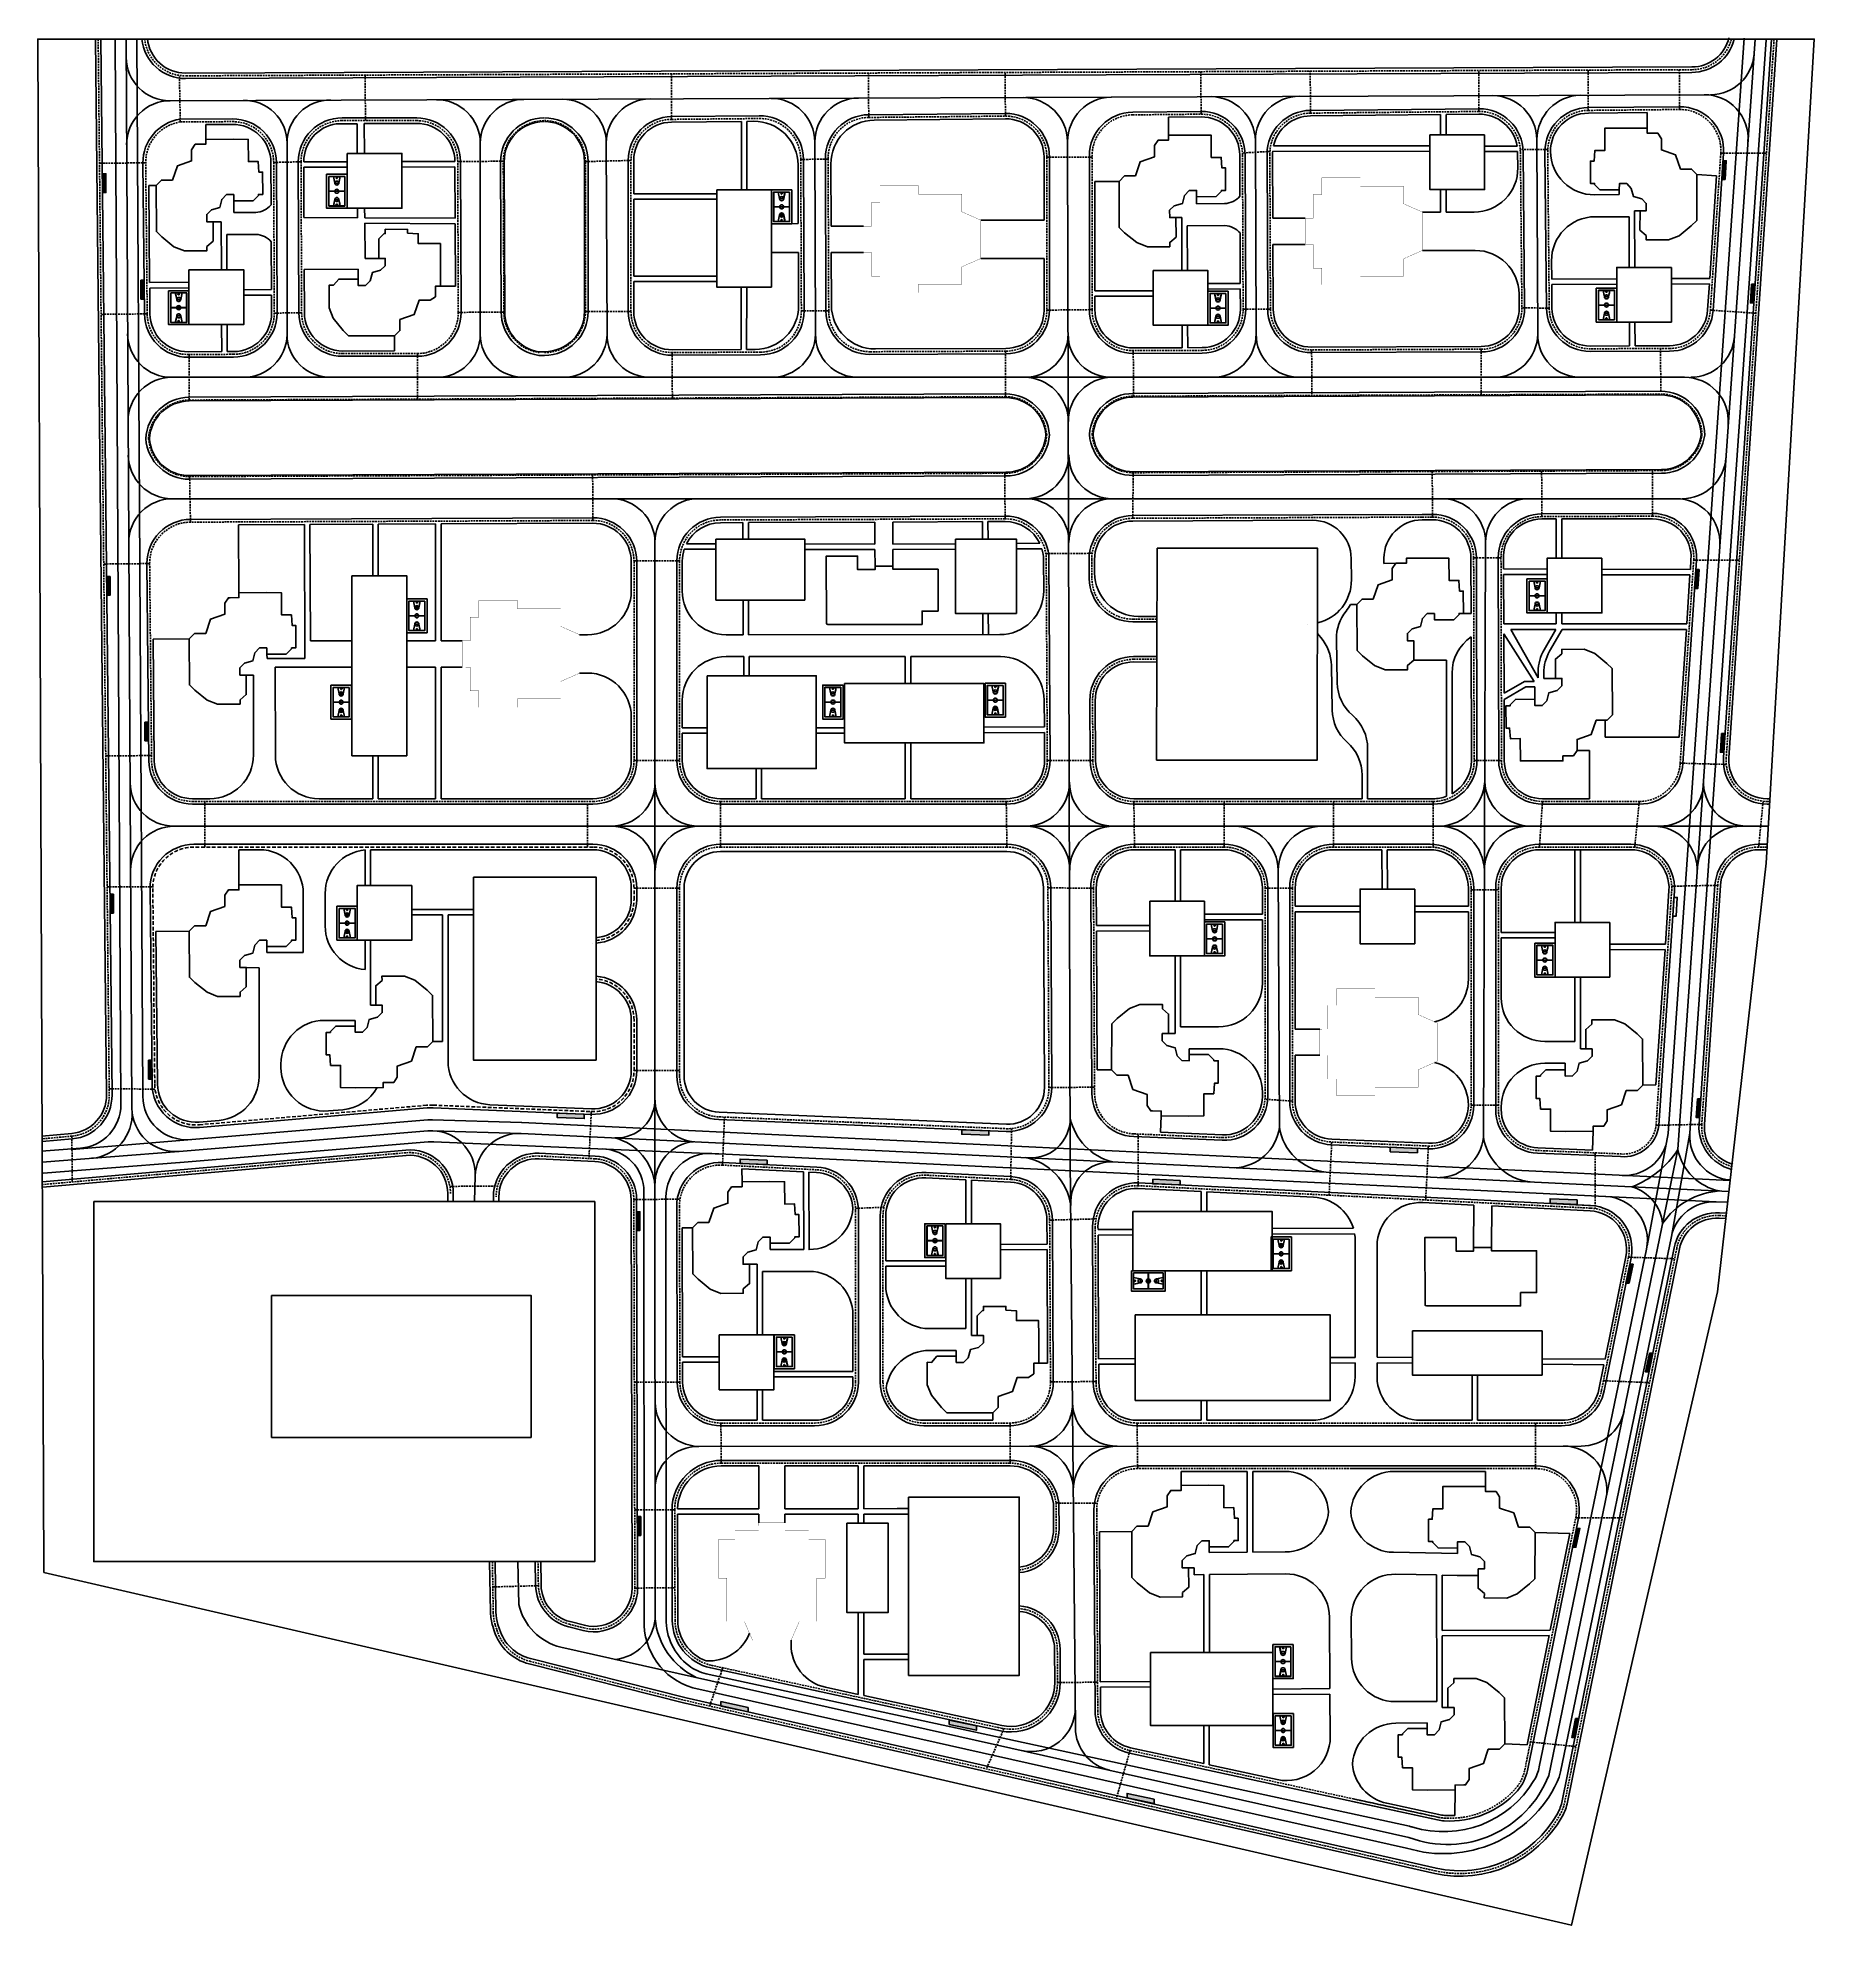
# Model space of a CAD drawing. Header units: inches. Extents: x -634 to 3638, y -6930911 to 5552.
# Drawn here: x 3151 to 3638, y 2021 to 2538 of the extents above; entities that cross this region are included whole.
import ezdxf

# ---------------------------------------------------------------- set-up
doc = ezdxf.new("R2010")
doc.units = ezdxf.units.IN
doc.header["$MEASUREMENT"] = 0
doc.linetypes.add('штриховая', pattern=[0.75, 0.5, -0.25])
doc.layers.add('ELEV', color=134, linetype='Continuous', lineweight=18)
for name, color, linetype in [('SPORT', 7, 'Continuous'), ('движ. автобус', 100, 'Continuous'), ('движ. пешеходы', 151, 'штриховая'), ('движ. транспорт', 10, 'Continuous'), ('зеленая зона', 100, 'Continuous'), ('муниц.здания', 181, 'Continuous')]:
    doc.layers.add(name, color=color, linetype=linetype)
for name, color, linetype, true_color in [('дет.площадки', 7, 'Continuous', 0xf5eb38), ('дорога', 7, 'Continuous', 0x737373), ('жил.зона', 7, 'Continuous', 0xee6868), ('парковка', 7, 'Continuous', 0x000000)]:
    doc.layers.add(name, color=color, linetype=linetype, true_color=true_color)

# ---------------------------------------------------------------- blocks, each defined once
blk = doc.blocks.new('A$C6FDB6B95')
at = {"layer": 'SPORT'}
for p, q in [((-2148, 1133), (1300, 1133)), ((-2148, -936), (-2148, 1133)), ((-1920, 438), (-1256, 300)), ((-1918, 904), (1070, 904)), ((-1918, -706), (-1918, 904)), ((-1918, -246), (-1918, 444)), ((-1918, -246), (-1918, 444)), ((-1918, 444), (-1255, 306)), ((-1721, 403), (-1720, 408)), ((-1716, 402), (-1721, 403)), ((-1720, 408), (-1715, 407)), ((-1715, 407), (-1716, 402)), ((-1620, 382), (-1619, 387)), ((-1615, 381), (-1620, 382)), ((-1619, 387), (-1613, 386)), ((-1613, 386), (-1615, 381)), ((-1519, 361), (-1518, 366)), ((-1513, 360), (-1519, 361)), ((-1518, 366), (-1512, 365)), ((-1512, 365), (-1513, 360)), ((-1277, 305), (-1276, 299)), ((-1258, -102), (-1258, 300)), ((-1252, 300), (-1252, -102)), ((-427, -706), (-427, 904)), ((-427, -418), (-427, 616)), ((-421, -706), (-421, 904)), ((-421, -418), (-421, 616)), ((1070, 444), (406, 306)), ((1071, 438), (407, 300)), ((409, -102), (409, 300)), ((429, 305), (428, 299)), ((1070, 904), (1070, -706)), ((1070, -246), (1070, 444)), ((1070, -246), (1070, 444)), ((1300, 1133), (1300, -936)), ((1300, -936), (-2148, -936)), ((-1256, -102), (-1920, -240)), ((-1255, -108), (-1918, -246)), ((1070, -706), (-1918, -706)), ((-1277, -107), (-1276, -101)), ((406, -108), (1070, -246)), ((407, -102), (1071, -240)), ((429, -107), (428, -101))]:
    blk.add_line(p, q, dxfattribs=at)
for points in [[(1300, -936), (-2148, -936), (-2148, 1133), (1300, 1133)], [(1076, -711), (-1924, -711), (-1924, 909), (1076, 909)], [(-1781, 202), (-1784, 202), (-1784, -4), (-1781, -4)], [(671, 361), (669, 366), (664, 365), (665, 360)], [(772, 382), (771, 387), (765, 386), (766, 381)], [(873, 403), (872, 408), (866, 407), (868, 402)], [(932, 202), (936, 202), (936, -4), (932, -4)], [(-1721, -205), (-1720, -211), (-1715, -209), (-1716, -204)], [(-1620, -184), (-1619, -190), (-1613, -188), (-1615, -183)], [(-1519, -163), (-1518, -168), (-1512, -167), (-1513, -162)], [(671, -163), (669, -168), (664, -167), (665, -162)], [(772, -184), (771, -190), (765, -188), (766, -183)], [(873, -205), (872, -211), (866, -209), (868, -204)]]:
    blk.add_lwpolyline(points, close=True, dxfattribs=at)
blk.add_lwpolyline([(403, -102, -0.9858149), (403, 300)], format="xyb", close=True, dxfattribs=at)
for centre, radius in [((-1741, 99), 25.9), ((-424, 99), 207), ((-424, 99), 201), ((892, 99), 25.9)]:
    blk.add_circle(centre, radius, dxfattribs=at)
for centre, radius, start, end in [((-1255, 99), 207, 96.21469, 263.78531), ((-1255, 99), 201, 96.21469, 263.78531), ((-1255, 99), 207, 270, 90), ((-1255, 99), 201, 270.81854, 89.18146), ((406, 99), 207, 90, 270), ((406, 99), 201, 276.21469, 83.78531), ((406, 99), 207, 276.21469, 83.78531)]:
    blk.add_arc(centre, radius, start, end, dxfattribs=at)

msp = doc.modelspace()

# ---------------------------------------------------------------- hatches: boundary and pattern name
at = {"layer": 'ELEV', "linetype": 'Continuous'}
h = msp.add_hatch(dxfattribs=at)
h.set_pattern_fill('ANSI31', color=256, scale=0.01044, style=0)
h.set_pattern_definition([(45, (1262.311104, 3366.587935), (-0.02343928418428, 0.02343928418428), [])])
edge = h.paths.add_edge_path()
edge.add_ellipse((1445.78234, 3471.96182), major_axis=(0, 6932302.83262), ratio=0.00000001506, start_angle=89.999976115149, end_angle=270.000023884851)
edge.add_line((1445.67794, 3474.85168), (1445.67794, 3528.48347))
edge.add_line((1445.67794, 3528.48347), (1445.88675, 3528.48347))
edge.add_line((1445.88675, 3528.48347), (1445.88675, 3474.85168))
at = {"layer": 'движ. автобус'}
h = msp.add_hatch(color=3, dxfattribs=at)
h.dxf.hatch_style = 1
h.paths.add_polyline_path([(3169.2441, 2501.0698), (3168.33049, 2501.0698), (3168.33049, 2495.91847), (3169.2441, 2495.91847)])
h = msp.add_hatch(color=3, dxfattribs=at)
h.dxf.hatch_style = 1
h.paths.add_polyline_path([(3613.68381, 2504.67041), (3612.79757, 2504.67041), (3612.45436, 2499.51909), (3613.36797, 2499.51909)])
h = msp.add_hatch(color=3, dxfattribs=at)
h.dxf.hatch_style = 1
h.paths.add_polyline_path([(3179.76584, 2469.07129), (3179.73836, 2471.87269), (3178.85223, 2471.87269), (3178.85223, 2466.72137), (3179.76584, 2466.72137)])
h = msp.add_hatch(color=3, dxfattribs=at)
h.dxf.hatch_style = 1
h.paths.add_polyline_path([(3621.53384, 2470.7836), (3620.62023, 2470.7836), (3620.30439, 2465.63228), (3621.218, 2465.63228)])
h = msp.add_hatch(color=3, dxfattribs=at)
h.dxf.hatch_style = 1
h.paths.add_polyline_path([(3606.21087, 2392.50657), (3605.32462, 2392.50657), (3604.98141, 2387.35525), (3605.89503, 2387.35525)])
h = msp.add_hatch(color=3, dxfattribs=at)
h.dxf.hatch_style = 1
h.paths.add_polyline_path([(3170.40427, 2390.60288), (3169.49065, 2390.60288), (3169.49065, 2385.45156), (3170.40427, 2385.45156)])
h = msp.add_hatch(color=3, dxfattribs=at)
h.dxf.hatch_style = 1
h.paths.add_polyline_path([(3180.88487, 2350.6988), (3179.97126, 2350.6988), (3179.97126, 2345.54747), (3180.88487, 2345.54747)])
h = msp.add_hatch(color=3, dxfattribs=at)
h.dxf.hatch_style = 1
h.paths.add_polyline_path([(3613.29981, 2347.57529), (3612.38619, 2347.57529), (3612.07035, 2342.42396), (3612.98397, 2342.42396)])
h = msp.add_hatch(color=3, dxfattribs=at)
h.dxf.hatch_style = 1
h.paths.add_polyline_path([(3171.31965, 2303.4433), (3170.40604, 2303.4433), (3170.40604, 2298.29197), (3171.31965, 2298.29197)])
h = msp.add_hatch(color=3, dxfattribs=at)
h.dxf.hatch_style = 1
h.paths.add_polyline_path([(3181.83721, 2257.91262), (3180.9411, 2257.91262), (3180.9411, 2252.76129), (3181.85471, 2252.76129), (3181.85471, 2256.12889)])
h = msp.add_hatch(color=3, dxfattribs=at)
h.dxf.hatch_style = 1
h.paths.add_polyline_path([(3606.52326, 2245.02876), (3606.66696, 2247.37253), (3605.75335, 2247.37253), (3605.43751, 2242.22121), (3606.33621, 2242.22121)])
h = msp.add_hatch(color=3, dxfattribs=at)
h.dxf.hatch_style = 1
h.paths.add_polyline_path([(3300.46787, 2243.12624), (3293.02953, 2243.43021), (3293.02953, 2242.2136), (3300.46787, 2241.90963)])
h = msp.add_hatch(color=3, dxfattribs=at)
h.dxf.hatch_style = 1
h.paths.add_polyline_path([(3411.41191, 2238.55774), (3403.97357, 2238.8617), (3403.97357, 2237.64509), (3411.41191, 2237.34112)])
h = msp.add_hatch(color=3, dxfattribs=at)
h.dxf.hatch_style = 1
h.paths.add_polyline_path([(3528.96397, 2233.76511), (3521.52563, 2234.06908), (3521.52563, 2232.85246), (3528.96397, 2232.5485)])
h = msp.add_hatch(color=3, dxfattribs=at)
h.dxf.hatch_style = 1
h.paths.add_polyline_path([(3350.65261, 2230.53645), (3343.21427, 2230.84042), (3343.21427, 2229.68506), (3350.23815, 2229.33678), (3350.65261, 2229.31984)])
h = msp.add_hatch(color=3, dxfattribs=at)
h.dxf.hatch_style = 1
h.paths.add_polyline_path([(3463.85761, 2224.98757), (3456.41927, 2225.29153), (3456.41927, 2224.07492), (3463.85761, 2223.77095)])
h = msp.add_hatch(color=3, dxfattribs=at)
h.dxf.hatch_style = 1
h.paths.add_polyline_path([(3315.73048, 2216.3893), (3314.81687, 2216.3893), (3314.83036, 2211.23798), (3315.73048, 2211.23798)])
h = msp.add_hatch(color=3, dxfattribs=at)
h.dxf.hatch_style = 1
h.paths.add_polyline_path([(3572.80263, 2219.618), (3565.36429, 2219.92197), (3565.36429, 2218.70535), (3572.80263, 2218.40139)])
h = msp.add_hatch(color=3, dxfattribs=at)
h.dxf.hatch_style = 1
h.paths.add_polyline_path([(3588.12804, 2201.95785), (3587.21932, 2201.95785), (3586.17779, 2196.80653), (3587.03123, 2196.80653)])
h = msp.add_hatch(color=3, dxfattribs=at)
h.dxf.hatch_style = 1
h.paths.add_polyline_path([(3593.50959, 2177.60678), (3592.59598, 2177.60678), (3591.54247, 2172.45546), (3592.45609, 2172.45546)])
h = msp.add_hatch(color=3, dxfattribs=at)
h.dxf.hatch_style = 1
h.paths.add_polyline_path([(3315.96106, 2132.77214), (3315.04745, 2132.77214), (3315.04745, 2128.34173), (3315.04934, 2127.62081), (3315.96106, 2127.62081)])
h = msp.add_hatch(color=3, dxfattribs=at)
h.dxf.hatch_style = 1
h.paths.add_polyline_path([(3573.54074, 2129.51239), (3572.62712, 2129.51239), (3571.53031, 2124.36106), (3572.44392, 2124.36106)])
h = msp.add_hatch(color=3, dxfattribs=at)
h.dxf.hatch_style = 1
h.paths.add_polyline_path([(3337.95376, 2082.00956), (3337.95376, 2080.857), (3342.75326, 2079.76708), (3345.3921, 2079.20305), (3345.3921, 2080.41966)])
h = msp.add_hatch(color=3, dxfattribs=at)
h.dxf.hatch_style = 1
h.paths.add_polyline_path([(3408.02067, 2075.37682), (3400.58233, 2076.96672), (3400.58233, 2075.75011), (3408.02067, 2074.16021)])
h = msp.add_hatch(color=3, dxfattribs=at)
h.dxf.hatch_style = 1
h.paths.add_polyline_path([(3572.94954, 2075.87434), (3573.2512, 2077.36633), (3572.34106, 2077.36633), (3571.28755, 2072.21501), (3572.20117, 2072.21501)])
h = msp.add_hatch(color=3, dxfattribs=at)
h.dxf.hatch_style = 1
h.paths.add_polyline_path([(3449.31842, 2056.83561), (3449.31842, 2055.61899), (3456.75676, 2054.0291), (3456.75676, 2055.24571)])

# ---------------------------------------------------------------- linework, layer by layer
at = {"color": 7}
msp.add_lwpolyline([(3152.27453, 2117.38844), (3571.2036, 2020.67668), (3611.30722, 2194.39466), (3624.58339, 2311.97423), (3637.80785, 2538.02955), (3150.56133, 2538.02955)], close=True, dxfattribs=at)
at = {"layer": 'движ. автобус'}
for p, q in [((3173.38161, 2245.8416), (3171.77301, 2538.01303)), ((3179.36951, 2248.0555), (3177.77291, 2538.04607)), ((3597.69684, 2237.81714), (3618.60517, 2538.23784)), ((3603.71696, 2237.89779), (3624.59069, 2537.82126)), ((3159.95386, 2233.4823), (3257.51017, 2241.55095)), ((3258.855, 2241.58651), (3283.234, 2240.86351)), ((3283.28902, 2240.86137), (3614.7559, 2224.93764)), ((3591.95278, 2207.05687), (3597.69684, 2237.81714)), ((3598.61014, 2209.55945), (3603.71696, 2237.89779)), ((3162.3114, 2233.81159), (3151.58354, 2232.97802)), ((3189.62361, 2229.91573), (3257.66114, 2235.54295)), ((3259.15962, 2235.57297), (3338.48743, 2232.20271)), ((3335.41059, 2232.35052), (3610.93705, 2219.11418)), ((3189.4897, 2229.90528), (3152.04834, 2226.99606)), ((3316.8341, 2221.81117), (3316.88843, 2104.97414)), ((3322.83477, 2220.35877), (3322.88856, 2104.70101)), ((3610.93705, 2219.11418), (3614.0813, 2218.96313)), ((3591.80108, 2206.15087), (3562.38666, 2064.10313)), ((3598.61014, 2209.55945), (3568.227, 2062.71864)), ((3526.76444, 2047.81671), (3333.90693, 2089.66058)), ((3525.96674, 2041.85034), (3330.19351, 2085.78284))]:
    msp.add_line(p, q, dxfattribs=at)
for points in [[(3168.33049, 2501.0698), (3169.2441, 2501.0698), (3169.2441, 2495.91847), (3168.33049, 2495.91847)], [(3612.7702, 2504.67041), (3613.68381, 2504.67041), (3613.36797, 2499.51909), (3612.45436, 2499.51909)], [(3178.85223, 2471.87269), (3179.76584, 2471.87269), (3179.76584, 2466.72137), (3178.85223, 2466.72137)], [(3620.62023, 2470.7836), (3621.53384, 2470.7836), (3621.218, 2465.63228), (3620.30439, 2465.63228)], [(3605.29725, 2392.50657), (3606.21087, 2392.50657), (3605.89503, 2387.35525), (3604.98141, 2387.35525)], [(3169.49065, 2390.60288), (3170.40427, 2390.60288), (3170.40427, 2385.45156), (3169.49065, 2385.45156)], [(3179.97126, 2350.6988), (3180.88487, 2350.6988), (3180.88487, 2345.54747), (3179.97126, 2345.54747)], [(3612.38619, 2347.57529), (3613.29981, 2347.57529), (3612.98397, 2342.42396), (3612.07035, 2342.42396)], [(3170.40604, 2303.4433), (3171.31965, 2303.4433), (3171.31965, 2298.29197), (3170.40604, 2298.29197)], [(3599.30677, 2302.59352), (3600.22039, 2302.59352), (3599.90455, 2297.4422), (3598.99093, 2297.4422)], [(3180.9411, 2257.91262), (3181.85471, 2257.91262), (3181.85471, 2252.76129), (3180.9411, 2252.76129)], [(3605.75335, 2247.37253), (3606.66696, 2247.37253), (3606.35112, 2242.22121), (3605.43751, 2242.22121)], [(3300.46787, 2243.12624), (3293.02953, 2243.43021), (3293.02953, 2242.2136), (3300.46787, 2241.90963)], [(3411.41191, 2238.55774), (3403.97357, 2238.8617), (3403.97357, 2237.64509), (3411.41191, 2237.34112)], [(3528.96397, 2233.76511), (3521.52563, 2234.06908), (3521.52563, 2232.85246), (3528.96397, 2232.5485)], [(3350.65261, 2230.53645), (3343.21427, 2230.84042), (3343.21427, 2229.62381), (3350.65261, 2229.31984)], [(3463.85761, 2224.98757), (3456.41927, 2225.29153), (3456.41927, 2224.07492), (3463.85761, 2223.77095)], [(3314.81687, 2216.3893), (3315.73048, 2216.3893), (3315.73048, 2211.23798), (3314.81687, 2211.23798)], [(3572.80263, 2219.618), (3565.36429, 2219.92197), (3565.36429, 2218.70535), (3572.80263, 2218.40139)], [(3587.21443, 2201.95785), (3588.12804, 2201.95785), (3587.03123, 2196.80653), (3586.11761, 2196.80653)], [(3592.59598, 2177.60678), (3593.50959, 2177.60678), (3592.45609, 2172.45546), (3591.54247, 2172.45546)], [(3315.04745, 2132.77214), (3315.96106, 2132.77214), (3315.96106, 2127.62081), (3315.04745, 2127.62081)], [(3572.62712, 2129.51239), (3573.54074, 2129.51239), (3572.44392, 2124.36106), (3571.53031, 2124.36106)], [(3345.3921, 2080.41966), (3337.95376, 2082.00956), (3337.95376, 2080.79295), (3345.3921, 2079.20305)], [(3408.02067, 2075.37682), (3400.58233, 2076.96672), (3400.58233, 2075.75011), (3408.02067, 2074.16021)], [(3572.34106, 2077.36633), (3573.25467, 2077.36633), (3572.20117, 2072.21501), (3571.28755, 2072.21501)], [(3456.75676, 2055.24571), (3449.31842, 2056.83561), (3449.31842, 2055.61899), (3456.75676, 2054.0291)]]:
    msp.add_lwpolyline(points, close=True, dxfattribs=at)
for centre, radius, start, end in [((3191.36933, 2248.12157), 12, 180.315449, 274.7280375), ((3161.38179, 2245.77553), 12, 274.4430072, 0.315449), ((3258.49928, 2229.59178), 12, 88.3012997, 94.7280375), ((3258.49928, 2229.59178), 12, 88.3012997, 94.7280375), ((3615.688, 2237.06465), 12, 176.0188138, 265.6325414), ((3258.65026, 2223.58378), 12, 87.5672422, 94.7280375), ((3258.65813, 2223.58443), 12, 88.3012997, 94.7280375), ((3305.16786, 2221.94383), 11.66699, 359.3484915, 88.8753312), ((3334.83477, 2220.36435), 12, 87.2496144, 180.0266457), ((3585.70469, 2238.34711), 12, 267.2496144, 341.5066815), ((3580.05037, 2208.58414), 12, 348.3008705, 87.2496144), ((3610.36123, 2207.128), 12, 87.2496144, 168.3097755), ((3335.60292, 2103.72477), 18.73966, 177.681061, 253.2221919), ((3304.88843, 2104.96856), 12, 357.681061, 0.0266457), ((3338.89929, 2104.5658), 16.01156, 179.4184902, 232.394402), ((3336.45134, 2101.38772), 12, 232.394402, 257.7584001), ((3550.63595, 2066.5364), 12, 328.9604134, 348.3008705), ((3556.47591, 2065.15008), 12, 334.4831197, 348.3097755), ((3536.13456, 2074.85976), 34.53993, 252.879701, 334.4831197), ((3536.11102, 2075.27752), 28.95231, 253.1203762, 328.9604134), ((3524.22003, 2036.08957), 12, 73.1203762, 77.7584001)]:
    msp.add_arc(centre, radius, start, end, dxfattribs=at)
at = {"layer": 'движ. пешеходы'}
for p, q in [((3167.13826, 2538.02167), (3170.17969, 2248.42789)), ((3189.64528, 2515.3037), (3189.41652, 2528.06647)), ((3240.4286, 2515.65823), (3240.37775, 2528.14445)), ((3324.41007, 2515.9951), (3324.3592, 2528.48649)), ((3378.46962, 2516.5254), (3378.42001, 2528.70667)), ((3415.95747, 2516.89313), (3415.90874, 2528.85936)), ((3469.62806, 2517.41962), (3469.58058, 2529.07796)), ((3499.62711, 2517.71389), (3499.58033, 2529.20014)), ((3545.84796, 2518.1673), (3545.80226, 2529.3884)), ((3575.84651, 2518.46157), (3575.80151, 2529.51058)), ((3600.84629, 2518.70681), (3600.80188, 2529.6124)), ((3488.51153, 2507.19985), (3480.97153, 2506.78629)), ((3564.7207, 2507.76978), (3557.18148, 2507.69436)), ((3612.18176, 2506.70947), (3624.71255, 2506.75577)), ((3180.17242, 2504.08451), (3167.49608, 2503.95138)), ((3215.27337, 2504.17803), (3222.77268, 2504.36242)), ((3265.74359, 2504.45423), (3278.49349, 2504.50616)), ((3300.77043, 2504.40823), (3313.27043, 2504.74564)), ((3359.83083, 2505.02748), (3367.33077, 2505.05803)), ((3427.31783, 2505.64368), (3439.74401, 2505.64368)), ((3565.12811, 2464.21518), (3557.62678, 2464.3137)), ((3180.57888, 2462.64897), (3167.93125, 2462.51614)), ((3215.44167, 2462.8555), (3222.94126, 2462.96952)), ((3265.91218, 2463.06106), (3278.41208, 2463.11197)), ((3300.77043, 2463.27709), (3313.27043, 2463.27709)), ((3360.00019, 2463.44426), (3367.50013, 2463.47481)), ((3427.31783, 2463.67262), (3439.74401, 2463.81487)), ((3488.66045, 2463.96828), (3481.16051, 2463.93773)), ((3609.31398, 2463.66609), (3621.78633, 2462.83511)), ((3192.12584, 2439.01034), (3192.07493, 2451.51024)), ((3254.70959, 2451.76534), (3254.76051, 2439.26544)), ((3324.56625, 2452.04985), (3324.61716, 2439.54996)), ((3416.02201, 2439.92223), (3415.9711, 2452.42213)), ((3451.03983, 2452.56496), (3451.09074, 2440.06506)), ((3499.95618, 2452.76419), (3500.00403, 2440.63649)), ((3546.42314, 2452.95344), (3546.47405, 2440.45355)), ((3595.70746, 2441.40407), (3595.6596, 2453.15398)), ((3192.4543, 2405.52672), (3192.20262, 2418.0258)), ((3302.80325, 2405.97615), (3302.75132, 2418.72605)), ((3415.86873, 2406.43665), (3415.81782, 2418.93655)), ((3451.03983, 2419.08), (3450.86846, 2406.5792)), ((3533.09338, 2406.91409), (3533.04247, 2419.41399)), ((3563.09045, 2407.02902), (3563.03951, 2419.53616)), ((3593.47896, 2407.16003), (3593.42805, 2419.65993)), ((3530.24403, 2406.90249), (3500.25247, 2406.78033)), ((3181.25066, 2394.16646), (3168.65047, 2394.03413)), ((3326.59907, 2394.8688), (3314.09907, 2394.8688)), ((3427.03741, 2396.87332), (3439.78627, 2396.98151)), ((3544.38916, 2395.69219), (3551.88899, 2395.75112)), ((3604.74657, 2395.11239), (3617.27246, 2395.08496)), ((3181.76714, 2341.51562), (3169.20343, 2341.38367)), ((3314.09907, 2340.16366), (3326.59907, 2340.16366)), ((3439.94827, 2340.10578), (3427.44763, 2340.13624)), ((3544.52732, 2340.19167), (3552.02746, 2340.13565)), ((3601.03577, 2339.41579), (3613.69202, 2339.06505)), ((3196.39992, 2316.41366), (3196.39992, 2328.91366)), ((3301.3477, 2316.41366), (3301.3477, 2328.16366)), ((3337.84907, 2316.41366), (3337.84907, 2328.91366)), ((3416.37775, 2316.41366), (3416.19766, 2328.91366)), ((3451.37821, 2316.41366), (3451.19812, 2328.91366)), ((3475.94377, 2316.41366), (3475.94377, 2328.91366)), ((3505.94377, 2316.41366), (3505.94377, 2328.91366)), ((3533.27736, 2328.91366), (3533.27736, 2316.41366)), ((3563.27742, 2328.91366), (3562.43797, 2316.41366)), ((3589.81066, 2328.91366), (3588.57806, 2316.35982)), ((3622.55637, 2316.41366), (3623.78896, 2328.9675)), ((3169.57999, 2305.52912), (3182.12925, 2305.49789)), ((3326.59907, 2305.16366), (3314.09907, 2305.16366)), ((3427.6276, 2305.22155), (3440.12836, 2305.10578)), ((3494.69377, 2305.16595), (3487.19377, 2305.16747)), ((3543.68797, 2304.64767), (3551.18797, 2304.64767)), ((3598.71796, 2305.65684), (3611.33126, 2305.91154)), ((3314.09907, 2255.08284), (3326.59907, 2255.08284)), ((3170.16209, 2250.10349), (3182.74283, 2250.00942)), ((3427.90934, 2250.46373), (3440.40918, 2250.52805)), ((3494.6819, 2246.73952), (3487.158, 2247.23331)), ((3302.38714, 2243.84233), (3301.74986, 2230.99017)), ((3338.37005, 2229.17434), (3338.91114, 2242.34139)), ((3543.68797, 2245.64798), (3551.18797, 2245.64798)), ((3159.93113, 2237.11267), (3151.72622, 2236.37978)), ((3159.93113, 2237.11267), (3160.00977, 2224.55524)), ((3417.40387, 2225.25541), (3417.66676, 2239.20103)), ((3452.41326, 2223.51945), (3452.41326, 2237.67707)), ((3594.4176, 2240.08156), (3606.96345, 2240.35373)), ((3505.46998, 2235.49672), (3504.7474, 2220.92444)), ((3531.97605, 2234.40747), (3531.24234, 2219.61067)), ((3577.7392, 2232.52685), (3577.73934, 2217.22168)), ((3263.60714, 2223.32849), (3276.68979, 2223.43684)), ((3314.05819, 2219.70333), (3326.72588, 2219.84621)), ((3374.88408, 2217.31312), (3382.65494, 2217.62398)), ((3428.09656, 2214.0771), (3440.81094, 2214.42023)), ((3586.84822, 2203.9069), (3599.51717, 2203.49153)), ((3326.68933, 2169.64329), (3314.18937, 2169.61055)), ((3428.32474, 2169.73063), (3440.82458, 2169.79495)), ((3579.99706, 2170.02155), (3592.64551, 2169.50478)), ((3337.93929, 2158.42275), (3338.03095, 2147.42275)), ((3417.25498, 2147.42275), (3417.25498, 2158.42275)), ((3452.07535, 2158.42275), (3452.25544, 2145.92275)), ((3561.37237, 2145.92275), (3561.37237, 2158.42275)), ((3325.28099, 2134.63936), (3314.28103, 2134.61055)), ((3429.86635, 2136.59679), (3429.92193, 2129.43196)), ((3429.87403, 2136.49539), (3441.14399, 2136.4329)), ((3572.39925, 2132.44326), (3585.14185, 2132.39217)), ((3275.37622, 2113.47135), (3287.87275, 2113.826)), ((3314.33717, 2113.1722), (3325.33713, 2113.20101)), ((3338.45122, 2091.28775), (3334.84537, 2080.79378)), ((3430.24906, 2087.26728), (3441.24892, 2087.32388)), ((3415.56076, 2074.5999), (3410.74242, 2063.55838)), ((3559.96432, 2070.94095), (3572.46425, 2069.68963)), ((3450.15588, 2068.61282), (3446.40381, 2055.46007))]:
    msp.add_line(p, q, dxfattribs=at)
for points in [[(3615.13642, 2538.20748, -0.344538771), (3604.2534, 2529.62646), (3191.11963, 2527.94383, -0.387202094), (3179.87688, 2538.10231, -0.387202094)], [(3626.79286, 2537.97969), (3613.66314, 2340.91154, 0.433835841), (3624.88825, 2328.91366), (3625.53048, 2328.91366)], [(3288.07956, 2452.01963, -0.372297113), (3278.41208, 2463.11197), (3278.24409, 2504.35623, -0.412534407), (3289.38365, 2515.6515, -0.412534407)], [(3289.52043, 2452.02709, 0.414213562), (3300.77043, 2463.27709), (3300.77043, 2504.40823, 0.414213562), (3289.52043, 2515.65823, 0.414213562)], [(3500.25247, 2406.78033), (3450.86846, 2406.5792, 0.414527709), (3439.66443, 2395.27141), (3439.691, 2390.10731, 0.412079933), (3450.91672, 2378.91522), (3457.50185, 2378.90109)], [(3530.24403, 2406.90249), (3533.09338, 2406.91409, -0.414677452), (3544.38916, 2395.69219), (3544.52732, 2340.19167, -0.41494284), (3533.27736, 2328.91366), (3451.19812, 2328.91366, -0.412707349), (3439.94827, 2340.10578), (3439.86337, 2356.60686, -0.416350416), (3451.13735, 2367.91472), (3457.47825, 2367.90112)], [(3624.88697, 2316.41366), (3622.55637, 2316.41366, 0.394859818), (3611.33126, 2305.91154), (3606.96345, 2240.35373, 0.358596184), (3615.2956, 2228.73418, 0.358596184)], [(3263.78091, 2221.35885, 0.440017103), (3251.55016, 2232.56602), (3151.90329, 2223.84583)], [(3287.75697, 2120.62987), (3287.86983, 2113.95494, 0.338759954), (3296.36347, 2103.23762), (3300.33245, 2102.23523, 0.489484039), (3314.33717, 2113.1722), (3314.05819, 2219.70333, 0.399016405), (3303.36538, 2230.91006), (3288.08806, 2231.6676, 0.428800516), (3276.28091, 2220.4314, 0.428800516)], [(3613.70299, 2215.23371), (3611.74637, 2215.34283, 0.372700523), (3600.09305, 2206.33977), (3569.41738, 2054.62, -0.079040438), (3568.01647, 2050.8669, -0.328421876), (3533.90909, 2035.58856), (3328.27738, 2082.2853)], [(3429.87403, 2136.49539, 0.372797258), (3417.25498, 2147.42275), (3338.03095, 2147.42275, 0.414980789), (3325.28099, 2134.63936), (3325.36025, 2104.37368, 0.349570979), (3335.29037, 2091.9728), (3414.79862, 2074.74098, 0.47978187), (3430.24906, 2087.26728), (3430.20225, 2096.36509, 0.392841877), (3419.72096, 2107.53093, 0.392841877)], [(3547.64577, 2145.92275), (3452.25544, 2145.92275, 0.415721382), (3441.00559, 2134.61486), (3441.28892, 2079.54968)], [(3511.35308, 2055.34955), (3534.67688, 2050.29459, 0.036961076), (3536.32172, 2050.06357, 0.231979018), (3555.81794, 2058.0831, 0.132050309), (3558.42165, 2063.31103), (3572.39925, 2132.44326, 0.473927995), (3561.37237, 2145.92275), (3510.53536, 2145.92275)], [(3275.25875, 2120.41854), (3275.49369, 2106.52417, 0.071049496), (3276.0637, 2102.96419), (3276.46501, 2101.66974, 0.261418449), (3285.52112, 2093.08343), (3328.25981, 2082.28952)], [(3441.28892, 2079.54968, 0.35155055), (3450.15588, 2068.61282), (3534.67688, 2050.29459)]]:
    msp.add_lwpolyline(points, format="xyb", dxfattribs=at)
for points in [[(3313.27043, 2504.74564, -0.411343417), (3324.41007, 2515.9951), (3348.47057, 2516.23112, -0.415894714), (3359.83083, 2505.02748), (3360.00019, 2463.44426, -0.414213562), (3348.7961, 2452.14854), (3324.56625, 2452.04985, -0.415406969), (3313.27043, 2463.29976)], [(3378.46962, 2516.5254), (3415.95747, 2516.89313, -0.417089545), (3427.31783, 2505.64368), (3427.31783, 2463.67262, -0.413021162), (3416.11365, 2452.42271), (3378.79585, 2452.27072, -0.414213562), (3367.50013, 2463.47481), (3367.33006, 2505.23012, -0.412534407)], [(3469.95643, 2452.64201), (3451.03983, 2452.56496, -0.415406969), (3439.74401, 2463.81487), (3439.74401, 2505.98629, -0.411343417), (3450.88366, 2517.23574), (3469.62806, 2517.41962, -0.415894714), (3480.98832, 2506.21598), (3481.16051, 2463.93773, -0.414213562)], [(3546.42314, 2452.95344), (3499.95618, 2452.76419, -0.414213562), (3488.66045, 2463.96828), (3488.48756, 2506.41862, -0.412534407), (3499.62711, 2517.71389), (3545.84796, 2518.1673, -0.414213562), (3557.20777, 2507.02819), (3557.62678, 2464.3137, -0.415894714)], [(3564.70741, 2507.10176, -0.414213562), (3575.84651, 2518.46157), (3600.84629, 2518.70681, -0.436752814), (3612.18176, 2506.70947), (3609.31398, 2463.66609, -0.393683331), (3598.13469, 2453.16406), (3576.42338, 2453.07563, -0.412534407), (3565.12811, 2464.21518)], [(3203.96189, 2515.38204, -0.414623583), (3215.27337, 2504.17803), (3215.44167, 2462.8555, -0.414213562), (3204.23758, 2451.55977), (3191.87416, 2451.50942, -0.412534407), (3180.57888, 2462.64897), (3180.17242, 2504.08451, -0.371280173), (3189.64528, 2515.3037)], [(3254.55727, 2515.65823), (3234.02258, 2515.65823, 0.415406969), (3222.77268, 2504.36242), (3222.94126, 2462.96952, 0.413021162), (3234.19117, 2451.76534), (3254.70959, 2451.76534, 0.414174441), (3265.91218, 2463.06106), (3265.74359, 2504.45423, 0.411368088)], [(3427.29228, 2429.42999, -0.393431519), (3416.11365, 2418.93775), (3192.20262, 2418.0258, -0.392951171), (3180.94031, 2428.40797, -0.396265995), (3192.12584, 2439.01034), (3416.02201, 2439.92223, -0.395785035)], [(3439.76955, 2429.57224, -0.393431519), (3450.94819, 2440.06448), (3595.71051, 2440.65408, -0.415102086), (3607.00632, 2429.41587, -0.374300605), (3595.90314, 2419.67001), (3451.03983, 2419.08, -0.395785035)], [(3302.84907, 2328.91366, 0.414213562), (3314.09907, 2340.16366), (3314.09907, 2394.72625, 0.415406969), (3302.80325, 2405.97615), (3192.4543, 2405.52672, 0.415894714), (3181.25066, 2394.16646), (3181.78149, 2340.05331, 0.411343417), (3193.03095, 2328.91366)], [(3427.1644, 2395.24463, 0.413899486), (3415.86873, 2406.43665), (3337.80325, 2406.1187, 0.413021162), (3326.59907, 2394.8688), (3326.59907, 2340.16366, 0.414213562), (3337.84907, 2328.91366), (3416.19766, 2328.91366, 0.415721382), (3427.44751, 2340.22155)], [(3563.09045, 2407.02902, 0.413680182), (3551.88899, 2395.75112), (3552.02746, 2340.13565, 0.413484515), (3563.27742, 2328.91366), (3589.81066, 2328.91366, 0.394859818), (3601.03577, 2339.41579), (3604.74989, 2395.16225, 0.435046223), (3593.47896, 2407.16003)], [(3427.6276, 2305.22155, 0.412707349), (3416.37775, 2316.41366), (3337.84907, 2316.41366, 0.414213562), (3326.59907, 2305.16366), (3326.59907, 2253.64453, 0.402234529), (3337.38714, 2242.40402), (3416.19757, 2239.16534, 0.427815842), (3427.90934, 2250.46373)], [(3475.47023, 2236.72955, 0.426234911), (3487.18215, 2247.96778), (3487.19377, 2305.16138, 0.414273069), (3475.94377, 2316.41366), (3451.37821, 2316.41366, 0.415721382), (3440.12836, 2305.10578), (3440.41751, 2248.90933, 0.400740866), (3451.20543, 2237.7267)], [(3531.97605, 2234.40747, 0.426294931), (3543.68797, 2245.64798), (3543.68797, 2305.16366, 0.414213562), (3532.43797, 2316.41366), (3505.94377, 2316.41366, 0.414154058), (3494.69377, 2305.16595), (3494.6819, 2246.73952, 0.402293539), (3505.46998, 2235.49672)], [(3561.97605, 2233.17463), (3584.71935, 2232.24, 0.403472139), (3594.4176, 2240.08156), (3598.70389, 2304.41579, 0.433835841), (3587.47877, 2316.41366), (3562.43797, 2316.41366, 0.414213562), (3551.18797, 2305.16366), (3551.18797, 2244.41514, 0.402234529)], [(3374.88408, 2216.65779, 0.399775531), (3364.19123, 2227.89398), (3338.37005, 2229.17434, 0.429575803), (3326.56293, 2217.90868), (3326.68933, 2169.64329, 0.413446751), (3337.93929, 2158.42275), (3363.63408, 2158.42275, 0.414213562), (3374.88408, 2169.67275)], [(3382.38408, 2169.67275, 0.414213562), (3393.63408, 2158.42275), (3417.07489, 2158.42275, 0.415721382), (3428.32474, 2169.73063), (3428.09656, 2214.0771, 0.398284399), (3417.40387, 2225.25541), (3394.19123, 2226.40642, 0.428800516), (3382.38408, 2215.17022)], [(3440.8255, 2169.61486, 0.412707349), (3452.07535, 2158.42275), (3568.4489, 2158.42275, 0.356918388), (3579.47577, 2167.44326), (3586.84822, 2203.9069, 0.458847479), (3576.3785, 2217.37257), (3452.41326, 2223.51945, 0.43032419), (3440.60626, 2212.22537)]]:
    msp.add_lwpolyline(points, format="xyb", close=True, dxfattribs=at)
at = {"layer": 'движ. пешеходы', "ltscale": 2}
msp.add_lwpolyline([(3303.632, 2290.79337, 0.393957642), (3314.09907, 2302.01609), (3314.09907, 2305.16366, 0.414213562), (3302.84907, 2316.41366), (3193.37428, 2316.41366, 0.417089545), (3182.12482, 2305.05331), (3182.65181, 2251.33144, 0.437662626), (3194.90344, 2240.23652), (3257.30875, 2245.59296, -0.033745919), (3259.02756, 2245.62418), (3302.38714, 2243.84233, 0.426294931), (3314.09907, 2255.08284), (3314.09907, 2269.01609, 0.393957642), (3303.632, 2280.23882, 0.393957642)], format="xyb", dxfattribs=at)
at = {"layer": 'движ. пешеходы'}
for centre, start, end in [((3158.93022, 2248.31806), 275.1043109, 0.5620272), ((3418.67227, 2129.34468), 275.2591173, 0.4445063)]:
    msp.add_arc(centre, 11.25, start, end, dxfattribs=at)
at = {"layer": 'движ. транспорт'}
for p, q in [((3176.3874, 2244.79862), (3174.77296, 2538.02955)), ((3600.39861, 2233.4278), (3621.59793, 2538.02955)), ((3186.84697, 2521.11576), (3609.38693, 2522.76282)), ((3218.93301, 2509.43316), (3218.93301, 2456.90341)), ((3271.93642, 2509.43566), (3271.93642, 2456.9059)), ((3306.70067, 2456.73713), (3306.49488, 2509.53179)), ((3363.91027, 2456.50433), (3363.70253, 2509.79947)), ((3433.03699, 2509.93382), (3433.77105, 2230.62873)), ((3484.73639, 2456.88624), (3484.52849, 2510.22218)), ((3561.96134, 2456.62609), (3561.75145, 2510.47301)), ((3187.35001, 2445.25282), (3602.24108, 2445.25282)), ((3306.74577, 2445.16765), (3306.74544, 2445.25282)), ((3187.53331, 2411.95887), (3599.91267, 2411.95887)), ((3319.82745, 2236.1026), (3319.82745, 2399.95887)), ((3547.65178, 2399.91649), (3547.07607, 2236.87957)), ((3187.89564, 2322.13292), (3625.17748, 2322.12957)), ((3490.80222, 2310.11784), (3491.11885, 2239.59067)), ((3189.37633, 2232.90552), (3257.5906, 2238.54736)), ((3258.8832, 2238.58435), (3283.14507, 2237.86483)), ((3283.14507, 2237.86483), (3614.4186, 2221.95039)), ((3189.25729, 2232.89627), (3151.81594, 2229.98704)), ((3319.82745, 2236.1026), (3319.88856, 2104.69962)), ((3600.39861, 2233.4278), (3564.96608, 2061.76473)), ((3270.37481, 2219.1674), (3270.57493, 2226.24922)), ((3270.37481, 2219.1674), (3270.57404, 2226.21762)), ((3435.17543, 2074.79652), (3433.77105, 2230.62873)), ((3331.18939, 2152.00269), (3573.9113, 2152.11557)), ((3282.50602, 2108.68174), (3282.23131, 2120.43122)), ((3526.62362, 2044.77754), (3294.02902, 2096.97294))]:
    msp.add_line(p, q, dxfattribs=at)
for centre, radius, start, end in [((3186.8002, 2533.11567), 12, 180.315449, 270.2233376), ((3609.34016, 2534.76273), 12, 270.2233376, 355.9995432), ((3230.69489, 2509.52728), 11.76226, 88.9407185, 180.4584603), ((3259.9156, 2509.37963), 12.02095, 0.2670682, 90.001613), ((3284.04524, 2509.38591), 12.10892, 90.6165008, 179.7645949), ((3294.42881, 2509.46924), 12.06623, 0.2970199, 89.7287569), ((3318.6929, 2509.43222), 12.19842, 90.9736029, 179.5323308), ((3351.65538, 2509.71072), 12.04748, 0.4220675, 89.9783278), ((3375.76407, 2509.79065), 12.06155, 90.496164, 179.9581329), ((3420.6453, 2509.63629), 12.39526, 1.3754161, 88.6726563), ((3445.22707, 2509.93526), 12.19008, 91.3864314, 180.0067969), ((3472.18796, 2509.88657), 12.34421, 1.3702312, 88.989969), ((3496.60279, 2510.24903), 12.07434, 89.8356689, 180.3192563), ((3549.46174, 2510.23983), 12.29192, 1.0869623, 89.0415024), ((3573.91207, 2510.46543), 12.16062, 91.1544889, 179.9642745), ((3607.66125, 2510.756), 12, 355.9995432, 90.2233376), ((3186.93233, 2509.116), 12, 90.2233376, 180.315449), ((3207.25481, 2509.52046), 11.67853, 359.5717346, 91.6788953), ((3187.21787, 2457.25282), 12, 180.315449, 270), ((3207.06863, 2457.11868), 11.86633, 269.4859053, 359.3275071), ((3230.72015, 2457.03647), 11.78614, 180.2774473, 271.1768496), ((3260.07204, 2457.12117), 11.86633, 269.4859053, 359.3275071), ((3283.72356, 2457.03897), 11.78614, 180.2774473, 271.1768496), ((3294.7713, 2457.18303), 11.92799, 269.6097199, 359.7303482), ((3318.42363, 2456.97771), 11.72542, 179.2710181, 271.3022351), ((3351.85891, 2457.30553), 12.05026, 269.8511816, 359.1519046), ((3375.51469, 2456.86099), 11.60989, 178.686265, 271.5447764), ((3421.30945, 2457.11868), 11.86633, 269.4859053, 0.2742264), ((3444.96055, 2457.03543), 11.7851, 179.5681529, 271.1789765), ((3472.86942, 2457.12117), 11.86633, 269.4859053, 0.2742264), ((3496.52052, 2457.03793), 11.7851, 179.5681529, 271.1789765), ((3549.97408, 2457.24103), 11.98585, 269.7246593, 359.4550086), ((3573.62788, 2456.92203), 11.67029, 178.9935452, 271.4173296), ((3603.91951, 2457.25282), 12, 270, 355.9995432), ((3187.35001, 2433.25282), 12, 90, 180.315449), ((3420.99785, 2433.01304), 12.2415, 0.516239, 89.0398734), ((3445.35489, 2433.13773), 12.11604, 90.7181393, 180.0680936), ((3602.24108, 2433.25282), 12, 355.9995432, 90), ((3187.40118, 2423.95887), 12, 180.315449, 270), ((3421.35079, 2423.95887), 12, 270, 0.1245401), ((3445.35084, 2423.95887), 12, 180.1245401, 270), ((3601.59111, 2423.95887), 12, 270, 355.9995432), ((3187.53331, 2399.95887), 12, 90, 180.315449), ((3307.82745, 2399.95887), 12, 0, 90), ((3331.82745, 2399.95887), 12, 90, 180), ((3421.40295, 2399.95887), 12, 0.1245401, 90), ((3445.40301, 2399.95887), 12, 90, 180.1245401), ((3535.65186, 2399.95887), 12, 359.7976777, 90), ((3559.65201, 2399.95887), 12, 90, 179.7976777), ((3599.91267, 2399.95887), 12, 355.9995432, 90), ((3619.43616, 2334.12962), 12, 176.0188138, 269.9995611), ((3187.89573, 2334.13292), 12, 180.315449, 269.9995611), ((3307.85587, 2334.13201), 12, 270, 0.1245401), ((3331.85593, 2334.13201), 12, 180.1245401, 270), ((3421.54603, 2334.1363), 12, 270, 0.1245401), ((3445.54609, 2334.1363), 12, 180.1245401, 270), ((3534.43893, 2335.11075), 13.00246, 273.3318059, 356.7379909), ((3560.37637, 2335.04998), 12.97383, 183.0004509, 264.7740515), ((3595.37812, 2334.1298), 12, 269.9995611, 356.0188138), ((3188.02787, 2310.13292), 12, 89.9995611, 180.315449), ((3307.90804, 2310.13201), 12, 0.1245401, 90), ((3331.90809, 2310.13201), 12, 90, 180.1245401), ((3421.5982, 2310.1363), 12, 0.1245401, 90), ((3445.59825, 2310.1363), 12, 90, 180.1245401), ((3478.53502, 2309.86351), 12.26868, 0.7585068, 89.1046151), ((3502.80722, 2310.12578), 12.005, 90.3838107, 180.4765793), ((3534.86276, 2309.6593), 12.47538, 1.4437339, 88.4756878), ((3559.31739, 2310.14625), 11.98445, 90.5867064, 180.8253817), ((3593.7078, 2310.12982), 12, 356.0188138, 89.9995611), ((3617.76584, 2310.12963), 12, 89.9995611, 176.0188138), ((3309.29976, 2247.15708), 10.53696, 267.7412139, 2.4026734), ((3331.69742, 2247.39885), 11.87165, 179.0349153, 264.0216279), ((3164.34831, 2243.10123), 12.104, 274.6364857, 3.8271007), ((3188.38721, 2244.86468), 12, 180.315449, 274.7280375), ((3422.89781, 2241.96848), 10.84893, 262.0878669, 0.5964841), ((3449.08919, 2245.30894), 15.67883, 191.8793917, 256.3955348), ((3258.57972, 2226.58819), 12, 358.3813231, 94.7280375), ((3282.56925, 2225.87865), 12, 87.2496144, 178.3813231), ((3305.07983, 2222.31629), 14.80908, 4.9684651, 75.1130735), ((3478.55618, 2241.10804), 12.65398, 271.6755685, 353.1129508), ((3505.50953, 2241.71957), 14.5473, 188.4150671, 263.7662061), ((3534.61539, 2238.29481), 12.54079, 272.0796837, 353.5202983), ((3561.52311, 2239.0937), 14.61573, 188.7132792, 263.5573531), ((3331.65249, 2223.83048), 11.82149, 95.7848974, 181.1226245), ((3578.3947, 2247.71262), 26.2341, 291.0452313, 327.0085867), ((3614.72558, 2236.41482), 14.63504, 191.7768528, 258.4429855), ((3418.68882, 2216.13984), 15.3255, 7.4880763, 79.7936383), ((3445.01969, 2218.91343), 11.1631, 88.0412236, 183.9880576), ((3584.50316, 2211.94244), 11.762, 5.7320754, 73.6435052), ((3613.11131, 2201.7451), 20.37405, 93.7083734, 146.0709996), ((3332.29109, 2164.4305), 12.43496, 181.4677136, 268.0146403), ((3422.6495, 2163.77916), 11.7244, 269.4401286, 1.2149646), ((3446.65287, 2164.34033), 12.28558, 181.457889, 269.4502633), ((3573.90572, 2164.11557), 12, 270.0266457, 348.3008705), ((3331.53026, 2140.34876), 11.65892, 88.3778988, 180.6299652), ((3422.5871, 2140.05532), 12, 0.1245401, 90), ((3446.58716, 2140.05532), 12, 90, 180.1245401), ((3568.93546, 2140.11326), 12, 348.3008705, 90.0266457), ((3297.58544, 2111.99739), 15.43963, 192.4008035, 256.6827273), ((3307.69005, 2105.77087), 12.24546, 276.3901572, 354.9812627), ((3339.76406, 2106.66695), 19.97262, 185.6528766, 244.5082114), ((3423.12533, 2080.30151), 12, 257.3520679, 0.5163462), ((3447.17495, 2074.90466), 12, 180.5163462, 257.3520679), ((3537.21486, 2072.63737), 29.80511, 249.1851096, 338.6052751)]:
    msp.add_arc(centre, radius, start, end, dxfattribs=at)
at = {"layer": 'дет.площадки'}
for points in [[(3547.37542, 2511.7471), (3532.37542, 2511.7471), (3532.37542, 2496.7471), (3547.37542, 2496.7471)], [(3235.39004, 2506.67501), (3250.45556, 2506.67501), (3250.45556, 2491.61756), (3235.39004, 2491.61756)], [(3336.79743, 2496.64092), (3351.79743, 2496.64092), (3351.79743, 2469.99913), (3336.79743, 2469.99913)], [(3192.01868, 2474.75491), (3207.08419, 2474.75491), (3207.08419, 2459.69746), (3192.01868, 2459.69746)], [(3598.62414, 2475.40985), (3583.62414, 2475.40985), (3583.62414, 2460.40985), (3598.62414, 2460.40985)], [(3456.4792, 2474.57477), (3471.4792, 2474.57477), (3471.4792, 2459.57477), (3456.4792, 2459.57477)], [(3336.57266, 2400.89158), (3360.90995, 2400.89158), (3360.90995, 2384.16865), (3336.57266, 2384.16865)], [(3402.25902, 2400.88472), (3418.97994, 2400.88472), (3418.97994, 2380.48057), (3402.25902, 2380.48057)], [(3579.58276, 2395.64562), (3564.58276, 2395.64562), (3564.58276, 2380.64562), (3579.58276, 2380.64562)], [(3236.74634, 2390.82572), (3251.74634, 2390.82572), (3251.74634, 2341.46394), (3236.74634, 2341.46394)], [(3371.85802, 2361.24774), (3410.06942, 2361.24774), (3410.06942, 2344.94867), (3371.85802, 2344.94867)], [(3253.20373, 2305.87358), (3238.20373, 2305.87358), (3238.20373, 2290.87358), (3253.20373, 2290.87358)], [(3528.25324, 2304.86646), (3513.25324, 2304.86646), (3513.25324, 2289.86646), (3528.25324, 2289.86646)], [(3455.53643, 2301.56149), (3470.53643, 2301.56149), (3470.53643, 2286.56149), (3455.53643, 2286.56149)], [(3581.71795, 2295.75033), (3566.71795, 2295.75033), (3566.71795, 2280.75033), (3581.71795, 2280.75033)], [(3450.8721, 2216.46084), (3489.0835, 2216.46084), (3489.0835, 2200.16177), (3450.8721, 2200.16177)], [(3399.60293, 2213.0742), (3414.60293, 2213.0742), (3414.60293, 2198.0742), (3399.60293, 2198.0742)], [(3337.48672, 2182.57771), (3352.48672, 2182.57771), (3352.48672, 2167.57771), (3337.48672, 2167.57771)], [(3527.60619, 2183.71081), (3563.14019, 2183.71081), (3563.14019, 2171.5568), (3527.60619, 2171.5568)], [(3372.43343, 2130.91726), (3383.83592, 2130.91726), (3383.83592, 2106.46327), (3372.43343, 2106.46327)], [(3455.786, 2095.50088), (3489.34086, 2095.50088), (3489.34086, 2075.42181), (3455.786, 2075.42181)]]:
    msp.add_lwpolyline(points, close=True, dxfattribs=at)
at = {"layer": 'дорога'}
for p, q in [((3166.3883, 2538.0138), (3169.42973, 2248.42002)), ((3167.88822, 2538.02955), (3170.92965, 2248.43577)), ((3460.7296, 2511.65187), (3460.7296, 2516.58229)), ((3535.33723, 2517.31416), (3535.33723, 2511.7471)), ((3536.83723, 2517.32887), (3536.83723, 2511.7471)), ((3592.02709, 2513.54199), (3591.98463, 2517.86984)), ((3203.966, 2514.63206), (3196.61693, 2514.59184)), ((3196.6392, 2510.52187), (3196.61693, 2514.59184)), ((3238.15518, 2514.81916), (3232.43726, 2514.78787)), ((3238.15518, 2514.81916), (3238.19526, 2506.67501)), ((3254.43622, 2514.90826), (3240.09793, 2514.82979)), ((3240.14256, 2506.67501), (3240.09793, 2514.82979)), ((3343.53612, 2496.64092), (3343.55992, 2515.43291)), ((3345.03613, 2496.64092), (3345.05993, 2515.44763)), ((3532.37542, 2507.19542), (3489.26813, 2507.26628)), ((3532.37542, 2508.69542), (3489.4928, 2508.76591)), ((3556.31343, 2508.65608), (3547.37542, 2508.67077)), ((3556.45561, 2507.15584), (3547.37542, 2507.17077)), ((3214.52337, 2504.17498), (3214.57082, 2492.52442)), ((3223.52267, 2504.36547), (3223.5227, 2504.35936)), ((3223.5227, 2504.35936), (3235.39004, 2504.38564)), ((3223.52602, 2502.85936), (3235.39004, 2502.88563)), ((3223.52881, 2502.85937), (3223.5848, 2489.11123)), ((3250.45556, 2504.41899), (3264.9936, 2504.45118)), ((3250.45556, 2502.91899), (3264.99971, 2502.95119)), ((3264.99971, 2502.95119), (3265.0571, 2488.85944)), ((3605.62533, 2500.88643), (3611.01819, 2500.52713)), ((3183.04096, 2497.86631), (3180.98365, 2497.84613)), ((3336.79743, 2495.57686), (3314.02043, 2495.57686)), ((3447.13136, 2498.99631), (3440.49401, 2498.99631)), ((3535.33723, 2496.7471), (3535.33723, 2490.56998)), ((3536.83723, 2496.7471), (3536.83723, 2490.56998)), ((3584.34661, 2496.66521), (3584.34661, 2495.36934)), ((3204.31968, 2493.64509), (3204.33542, 2490.46059)), ((3204.33542, 2490.46059), (3210.36652, 2490.48515)), ((3238.26938, 2491.61756), (3238.28215, 2489.022)), ((3240.23923, 2489.01012), (3240.22496, 2491.61756)), ((3336.79743, 2494.07686), (3314.02043, 2494.07686)), ((3468.41008, 2494.77509), (3468.41008, 2492.86192)), ((3468.41008, 2492.86192), (3476.08006, 2492.88966)), ((3590.01722, 2490.93812), (3588.49655, 2490.93812)), ((3588.49655, 2490.93812), (3588.55979, 2475.40985)), ((3198.64906, 2487.918), (3200.86528, 2487.92895)), ((3200.86528, 2487.92895), (3200.91893, 2474.75491)), ((3223.5848, 2489.11123), (3238.28215, 2489.022)), ((3240.23923, 2489.01012), (3265.07232, 2488.85935)), ((3240.23923, 2487.51009), (3240.23923, 2487.48819)), ((3240.23923, 2487.51009), (3265.06321, 2487.35938)), ((3240.34125, 2477.88233), (3240.23923, 2487.48819)), ((3265.06321, 2487.35938), (3265.13282, 2470.26758)), ((3359.15254, 2487.41751), (3351.79743, 2487.36237)), ((3377.00224, 2486.71097), (3368.15564, 2486.67494)), ((3409.19894, 2488.36666), (3426.56783, 2488.36666)), ((3462.73946, 2489.048), (3464.31322, 2489.048)), ((3464.31322, 2489.048), (3464.37217, 2474.57477)), ((3465.81321, 2486.81544), (3465.87215, 2474.58088)), ((3476.14675, 2486.85749), (3465.82232, 2486.81544)), ((3498.1556, 2488.91429), (3489.309, 2488.87826)), ((3577.63262, 2489.30319), (3587.05214, 2489.30837)), ((3587.05214, 2489.30837), (3587.05978, 2475.40985)), ((3202.37945, 2484.45257), (3210.43329, 2484.453)), ((3202.37945, 2484.45257), (3202.41892, 2474.76102)), ((3214.61188, 2482.44301), (3214.66545, 2469.29054)), ((3498.1556, 2481.71269), (3489.33824, 2481.70013)), ((3238.42753, 2474.9172), (3223.64286, 2474.85699)), ((3223.64286, 2474.85699), (3223.69126, 2462.97257)), ((3238.42753, 2472.1951), (3238.42753, 2474.9172)), ((3244.13812, 2477.88233), (3240.34125, 2477.88233)), ((3240.72476, 2477.88233), (3240.72476, 2477.88233)), ((3359.18486, 2479.48399), (3351.79743, 2479.47346)), ((3377.00224, 2479.50937), (3368.18488, 2479.49681)), ((3409.19894, 2477.84126), (3426.56783, 2477.84126)), ((3465.87107, 2474.84714), (3465.87218, 2474.57477)), ((3192.01868, 2471.31736), (3181.24492, 2471.21168)), ((3192.0334, 2469.81744), (3181.25963, 2469.71175)), ((3261.03714, 2470.2509), (3265.13282, 2470.26758)), ((3336.79743, 2473.02467), (3314.02043, 2473.02467)), ((3336.79743, 2471.52467), (3314.02043, 2471.52467)), ((3343.48072, 2452.87689), (3343.5024, 2469.99913)), ((3344.98072, 2452.875), (3345.0024, 2469.99913)), ((3471.47309, 2470.96831), (3480.38172, 2471.0046)), ((3471.4792, 2469.46833), (3480.38783, 2469.50461)), ((3565.79977, 2472.20426), (3583.62414, 2472.26219)), ((3565.81449, 2470.7043), (3583.62414, 2470.76218)), ((3598.62414, 2472.31094), (3609.14056, 2472.34512)), ((3598.62414, 2470.81093), (3609.0406, 2470.84478)), ((3207.08419, 2469.25966), (3214.66545, 2469.29054)), ((3207.0903, 2467.75968), (3214.67156, 2467.79055)), ((3214.67156, 2467.79055), (3214.69167, 2462.85244)), ((3456.4792, 2469.00341), (3440.49401, 2469.00341)), ((3456.4792, 2467.50341), (3440.49401, 2467.50341)), ((3200.98026, 2459.69746), (3201.0104, 2452.29663)), ((3202.48027, 2459.69746), (3202.51039, 2452.30274)), ((3464.43326, 2459.57477), (3464.45853, 2453.36962)), ((3465.93327, 2459.57477), (3465.95852, 2453.37573)), ((3587.12087, 2460.40985), (3587.14751, 2453.86931)), ((3588.62089, 2460.40985), (3588.6475, 2453.87542)), ((3248.42113, 2456.61595), (3248.43794, 2452.4898)), ((3201.0104, 2452.29663), (3191.8711, 2452.25941)), ((3204.23452, 2452.30977), (3202.51039, 2452.30274)), ((3248.43794, 2452.4898), (3234.19151, 2452.43178)), ((3289.52043, 2451.27709), (3287.97406, 2451.27709)), ((3530.24098, 2407.65248), (3500.24942, 2407.53033)), ((3205.71777, 2386.17429), (3205.64179, 2404.83042)), ((3223.71054, 2404.90401), (3223.8413, 2368.10432)), ((3225.21052, 2404.91012), (3225.32395, 2372.98862)), ((3242.44471, 2404.98032), (3242.44471, 2390.82572)), ((3243.94471, 2404.98643), (3243.94471, 2390.82572)), ((3259.67889, 2405.05051), (3259.67889, 2372.98862)), ((3261.17889, 2405.05662), (3261.17889, 2372.98862)), ((3343.9912, 2405.3939), (3343.9924, 2400.89158)), ((3345.4912, 2405.40001), (3345.4924, 2400.89158)), ((3380.1808, 2399.51005), (3380.15623, 2405.54119)), ((3385.07583, 2399.52002), (3385.05122, 2405.56113)), ((3409.69044, 2400.88472), (3409.67099, 2405.6614)), ((3411.19045, 2400.88472), (3411.17097, 2405.66751)), ((3563.08111, 2406.41004), (3567.06262, 2406.41004)), ((3567.06262, 2395.64562), (3567.06262, 2406.41004)), ((3568.56262, 2406.41004), (3593.48202, 2406.41004)), ((3568.56262, 2395.64562), (3568.56262, 2406.41004)), ((3336.57266, 2398.07442), (3327.8545, 2398.08728)), ((3336.57266, 2399.57442), (3328.46854, 2399.58638)), ((3380.1808, 2399.51005), (3360.90995, 2399.5385)), ((3380.18691, 2398.01004), (3360.90995, 2398.03849)), ((3380.20536, 2393.47891), (3380.18691, 2398.01004)), ((3385.07583, 2399.52002), (3402.25902, 2399.61641)), ((3385.08194, 2398.02003), (3402.25902, 2398.11639)), ((3385.10043, 2393.47891), (3385.08194, 2398.02003)), ((3418.97994, 2399.71021), (3425.37301, 2399.74607)), ((3418.97994, 2398.21018), (3425.95798, 2398.24933)), ((3523.06686, 2394.24052), (3519.79493, 2394.20687)), ((3552.57921, 2392.6804), (3564.58276, 2392.64485)), ((3579.58276, 2392.60042), (3603.82277, 2392.52863)), ((3552.57477, 2391.18041), (3564.58276, 2391.14484)), ((3579.58276, 2391.10042), (3603.72285, 2391.02892)), ((3605.22588, 2391.02447), (3605.32135, 2391.02418)), ((3343.99685, 2384.16865), (3343.99938, 2374.64555)), ((3345.49685, 2384.16865), (3345.49938, 2374.64595)), ((3512.35046, 2382.95513), (3510.62426, 2382.95513)), ((3409.79726, 2374.65734), (3409.77354, 2380.48057)), ((3411.29725, 2374.66345), (3411.27356, 2380.48057)), ((3541.58089, 2380.49155), (3543.677, 2380.49155)), ((3567.06262, 2377.62112), (3552.68413, 2377.62112)), ((3567.06262, 2377.62112), (3567.06262, 2380.64562)), ((3568.56262, 2377.62112), (3568.56262, 2380.64562)), ((3602.82955, 2377.62112), (3568.56262, 2377.62112)), ((3192.11952, 2373.51872), (3182.2042, 2373.42146)), ((3236.74634, 2372.98862), (3225.32395, 2372.98862)), ((3259.67889, 2372.98862), (3251.74634, 2372.98862)), ((3266.99244, 2372.98862), (3261.17889, 2372.98862)), ((3299.18914, 2374.64431), (3301.34907, 2374.64431)), ((3502.46381, 2373.88805), (3501.55297, 2374.93998)), ((3552.69083, 2374.93016), (3560.95503, 2361.84477)), ((3566.94188, 2376.12112), (3554.60813, 2376.12112)), ((3554.60813, 2376.12112), (3562.10107, 2362.83577)), ((3566.94188, 2376.12112), (3563.70876, 2370.52119)), ((3568.67393, 2376.12112), (3565.20876, 2370.11926)), ((3602.72961, 2376.12112), (3568.67393, 2376.12112)), ((3213.45223, 2368.10432), (3213.39825, 2369.29751)), ((3223.8413, 2368.10432), (3213.45223, 2368.10432)), ((3344.21178, 2363.40079), (3344.21037, 2368.64561)), ((3345.71178, 2363.40119), (3345.71037, 2368.64601)), ((3388.49829, 2368.65747), (3388.49829, 2361.24774)), ((3389.99829, 2368.65787), (3389.99829, 2361.24774)), ((3505.60631, 2353.99288), (3505.39012, 2366.24469)), ((3527.98486, 2367.68554), (3536.95913, 2367.69913)), ((3536.95913, 2367.69913), (3536.95913, 2330.33033)), ((3207.72763, 2363.57042), (3209.74884, 2363.57042)), ((3236.74634, 2365.78703), (3215.7167, 2365.78703)), ((3259.67889, 2365.78703), (3251.74634, 2365.78703)), ((3259.67889, 2365.78703), (3259.67889, 2329.66366)), ((3266.99244, 2365.78703), (3261.17889, 2365.78703)), ((3261.17889, 2365.78703), (3261.17889, 2329.66366)), ((3538.45913, 2364.12112), (3538.45913, 2331.03135)), ((3552.73138, 2358.64391), (3558.34129, 2361.84477)), ((3558.34129, 2361.84477), (3560.95503, 2361.84477)), ((3562.10107, 2364.52119), (3562.10107, 2362.83577)), ((3563.60107, 2364.11926), (3563.60107, 2362.65362)), ((3566.86076, 2362.65362), (3563.60107, 2362.65362)), ((3552.73567, 2356.91939), (3558.66861, 2360.34477)), ((3558.66861, 2360.34477), (3561.13664, 2360.34477)), ((3561.13664, 2360.34477), (3561.19014, 2356.92653)), ((3580.42957, 2351.2331), (3580.45275, 2346.54136)), ((3334.12512, 2349.13735), (3327.34907, 2349.13735)), ((3334.12512, 2347.63735), (3327.34907, 2347.63735)), ((3371.85802, 2349.13735), (3364.07802, 2349.13735)), ((3371.85802, 2347.63735), (3364.07802, 2347.63735)), ((3410.06171, 2349.26386), (3426.65054, 2349.34921)), ((3410.06942, 2347.76388), (3426.65826, 2347.84923)), ((3580.45275, 2346.54136), (3600.75944, 2346.55016)), ((3242.44471, 2341.46394), (3242.44471, 2329.66366)), ((3243.94471, 2341.46394), (3243.94471, 2329.66366)), ((3388.49829, 2344.94867), (3388.49829, 2329.66366)), ((3389.99829, 2344.94867), (3389.99829, 2329.66366)), ((3515.30479, 2329.66366), (3515.30479, 2343.45941)), ((3572.7478, 2342.88771), (3576.12812, 2342.88771)), ((3576.12812, 2342.88771), (3576.12812, 2329.66366)), ((3347.60157, 2337.94022), (3347.60157, 2329.66366)), ((3349.10157, 2337.94022), (3349.10157, 2329.66366)), ((3513.80479, 2329.66366), (3513.80479, 2336.13884)), ((3205.71777, 2306.00657), (3205.71777, 2315.66366)), ((3240.36962, 2305.87358), (3240.36962, 2315.62044)), ((3241.86962, 2305.87358), (3241.86962, 2315.66366)), ((3462.49182, 2301.56149), (3462.49182, 2315.66366)), ((3463.99182, 2301.56149), (3463.99182, 2315.66366)), ((3519.28233, 2304.86646), (3519.19087, 2315.66366)), ((3520.78227, 2304.87916), (3520.69082, 2315.67637)), ((3572.15706, 2295.75033), (3572.15706, 2315.66366)), ((3573.65706, 2295.75033), (3573.65706, 2315.66366)), ((3253.20373, 2299.31723), (3270.0424, 2299.31723)), ((3495.44245, 2298.66596), (3513.25324, 2298.66596)), ((3495.44275, 2300.16596), (3513.25324, 2300.16596)), ((3528.25324, 2300.16596), (3542.93797, 2300.16596)), ((3528.25324, 2298.66596), (3542.93797, 2298.66596)), ((3253.20373, 2297.81723), (3261.59109, 2297.81723)), ((3261.59109, 2263.0876), (3261.59109, 2297.81723)), ((3263.09109, 2297.81723), (3270.0424, 2297.81723)), ((3455.53643, 2294.93), (3440.93111, 2294.85485)), ((3470.53612, 2296.47353), (3486.442, 2296.4703)), ((3470.53643, 2297.97353), (3486.44231, 2297.9703)), ((3192.11952, 2293.35101), (3182.99053, 2293.26146)), ((3213.39825, 2289.12979), (3213.39825, 2287.48465)), ((3240.36962, 2282.79325), (3240.36962, 2290.87358)), ((3241.86962, 2273.03591), (3241.86962, 2290.87358)), ((3455.54415, 2293.43002), (3440.93883, 2293.35487)), ((3566.71795, 2293.0019), (3551.93797, 2293.0019)), ((3566.71795, 2291.5019), (3551.93797, 2291.5019)), ((3581.71661, 2289.75033), (3596.97604, 2289.76394)), ((3207.72763, 2283.4027), (3211.25155, 2283.30404)), ((3213.39825, 2287.48465), (3223.38717, 2287.48465)), ((3462.49182, 2265.2583), (3462.49182, 2286.56149)), ((3463.99182, 2267.10291), (3463.99182, 2286.56149)), ((3581.71795, 2288.25033), (3596.8761, 2288.26385)), ((3572.15706, 2263.09325), (3572.15706, 2280.75033)), ((3573.65706, 2261.05399), (3573.65706, 2280.75033)), ((3243.29504, 2273.03591), (3241.86962, 2273.03591)), ((3237.62442, 2268.8792), (3229.25155, 2268.8792)), ((3237.62442, 2267.30882), (3237.62442, 2268.8792)), ((3258.90315, 2263.0876), (3261.59109, 2263.0876)), ((3460.70776, 2265.2583), (3462.49182, 2265.2583)), ((3502.19693, 2266.48813), (3495.43591, 2266.48951)), ((3466.37838, 2259.53121), (3466.37838, 2261.10291)), ((3502.19693, 2259.28653), (3495.43445, 2259.28791)), ((3575.16458, 2261.05399), (3573.65706, 2261.05399)), ((3445.09965, 2255.30999), (3441.13469, 2255.28959)), ((3569.49396, 2255.3269), (3569.49396, 2257.09325)), ((3590.77269, 2251.10569), (3594.40347, 2251.1513)), ((3458.6979, 2242.65443), (3458.5139, 2238.177)), ((3159.8644, 2237.8597), (3151.65949, 2237.12681)), ((3577.17444, 2238.45012), (3576.96318, 2233.30937)), ((3159.99786, 2236.36565), (3151.79294, 2235.63276)), ((3343.73998, 2224.59439), (3343.71124, 2228.15857)), ((3360.67197, 2206.01374), (3360.56558, 2227.32284)), ((3362.05847, 2228.75066), (3362.05806, 2228.83255)), ((3362.17199, 2206.01374), (3362.06597, 2227.24844)), ((3406.64459, 2226.53984), (3406.64459, 2226.57999)), ((3263.03091, 2221.35885), (3263.03091, 2219.1674)), ((3264.53091, 2221.35885), (3264.53091, 2219.1674)), ((3405.14459, 2213.0742), (3405.14459, 2225.11237)), ((3406.64459, 2213.0742), (3406.64459, 2225.03799)), ((3469.67404, 2221.91265), (3469.67404, 2216.46084)), ((3471.17404, 2221.83827), (3471.17404, 2216.46084)), ((3275.53091, 2220.39895), (3275.53091, 2219.1674)), ((3277.03091, 2220.39895), (3277.03091, 2219.1674)), ((3325.84907, 2204.0946), (3325.84907, 2218.86921)), ((3544.37171, 2206.5635), (3544.42469, 2218.2061)), ((3549.26679, 2206.5635), (3549.37534, 2217.96062)), ((3330.14174, 2211.93882), (3327.32857, 2211.93882)), ((3450.8721, 2211.54739), (3441.36001, 2211.49844)), ((3511.39453, 2211.85879), (3489.0835, 2211.744)), ((3351.42046, 2207.7176), (3351.42046, 2206.01374)), ((3351.42046, 2206.01374), (3360.67197, 2206.01374)), ((3414.60293, 2207.43311), (3427.3804, 2207.49886)), ((3414.61064, 2205.93313), (3427.38812, 2205.99888)), ((3450.8721, 2210.04737), (3441.36773, 2209.99846)), ((3511.7427, 2210.36056), (3489.0835, 2210.24398)), ((3345.74985, 2201.99052), (3347.83732, 2201.99052)), ((3347.83732, 2201.99052), (3347.83732, 2182.57771)), ((3399.60293, 2202.91818), (3383.13408, 2202.91818)), ((3399.60293, 2201.41818), (3383.13408, 2201.41818)), ((3349.33732, 2200.01374), (3349.33732, 2182.57771)), ((3405.14459, 2184.3333), (3405.14459, 2198.0742)), ((3406.64459, 2182.46693), (3406.64459, 2198.0742)), ((3469.67404, 2200.16177), (3469.67404, 2188.09553)), ((3471.17404, 2200.16177), (3471.17404, 2188.09553)), ((3408.20425, 2182.46693), (3406.64459, 2182.46693)), ((3337.48672, 2176.61053), (3327.42116, 2176.58417)), ((3337.49065, 2175.11053), (3327.42508, 2175.08417)), ((3402.49366, 2176.77971), (3402.49366, 2178.3333)), ((3425.10327, 2174.83551), (3427.5484, 2174.84809)), ((3451.55921, 2176.0941), (3441.54244, 2176.04256)), ((3451.55921, 2174.59408), (3441.55016, 2174.54258)), ((3511.90412, 2176.40459), (3505.07999, 2176.36948)), ((3511.90412, 2174.90457), (3505.07999, 2174.86946)), ((3517.8913, 2174.96342), (3527.60619, 2174.88036)), ((3517.90412, 2176.46336), (3527.60619, 2176.38042)), ((3563.14019, 2176.07663), (3580.42626, 2175.92884)), ((3563.14019, 2174.57657), (3580.12349, 2174.43138)), ((3352.48672, 2172.56164), (3374.13408, 2172.56164)), ((3352.48672, 2171.06164), (3374.13408, 2171.06164)), ((3543.98401, 2171.5568), (3543.98401, 2159.17275)), ((3545.48401, 2171.5568), (3545.48401, 2159.17275)), ((3347.83732, 2167.57771), (3347.83732, 2159.17275)), ((3349.33732, 2167.57771), (3349.33732, 2159.17275)), ((3469.67404, 2164.59899), (3469.67404, 2159.17275)), ((3471.17404, 2164.59899), (3471.17404, 2159.17275)), ((3412.48725, 2161.20056), (3412.48725, 2159.17275)), ((3348.30498, 2134.91302), (3348.30498, 2146.67275)), ((3355.50657, 2134.9199), (3355.50657, 2146.67275)), ((3375.59313, 2146.67275), (3375.59313, 2134.93198)), ((3377.09313, 2146.67275), (3377.09313, 2134.93289)), ((3464.19294, 2141.30385), (3464.19294, 2145.17275)), ((3482.28863, 2122.99348), (3482.28863, 2145.17275)), ((3483.78863, 2122.99348), (3483.78863, 2145.17275)), ((3547.64577, 2141.02204), (3547.64577, 2145.17275)), ((3324.5327, 2134.89032), (3324.53033, 2134.89031)), ((3348.30498, 2134.91302), (3326.03295, 2134.89175)), ((3348.30498, 2133.39032), (3326.03427, 2133.39032)), ((3348.30498, 2131.02909), (3348.30498, 2133.39032)), ((3375.59313, 2134.93198), (3355.50657, 2134.9199)), ((3355.50657, 2131.02909), (3355.50657, 2133.39032)), ((3375.59313, 2133.39032), (3355.50657, 2133.39032)), ((3375.59313, 2133.39032), (3375.59313, 2130.91726)), ((3386.30382, 2134.93843), (3377.09313, 2134.93289)), ((3386.30381, 2133.39032), (3377.09313, 2133.39032)), ((3377.09313, 2133.39032), (3377.09313, 2130.91726)), ((3389.40912, 2134.95228), (3386.30381, 2134.94932)), ((3389.40912, 2133.39032), (3386.30381, 2133.39032)), ((3429.11718, 2136.48604), (3429.17196, 2129.42614)), ((3430.61633, 2136.60261), (3430.67191, 2129.43777)), ((3450.59469, 2128.64829), (3441.78653, 2128.60297)), ((3561.24402, 2128.36648), (3570.7679, 2128.15926)), ((3471.87342, 2124.42707), (3471.87342, 2122.91894)), ((3471.87342, 2122.91894), (3482.28863, 2122.99348)), ((3483.78863, 2123.00421), (3492.70385, 2123.06802)), ((3539.96529, 2122.64009), (3522.39113, 2122.97447)), ((3539.96529, 2124.14526), (3539.96529, 2122.64009)), ((3466.2028, 2118.69998), (3467.70447, 2118.69998)), ((3467.70447, 2118.69998), (3467.70447, 2116.80309)), ((3467.70447, 2116.80309), (3470.41636, 2116.92003)), ((3470.41636, 2116.92003), (3470.40287, 2095.50088)), ((3471.91636, 2116.91909), (3471.90287, 2095.50088)), ((3471.91636, 2116.91909), (3492.74679, 2117.06818)), ((3534.1729, 2116.74922), (3523.06247, 2116.96061)), ((3534.25228, 2082.04053), (3534.1729, 2116.74922)), ((3535.76728, 2101.53751), (3535.77533, 2116.71873)), ((3539.85115, 2116.64118), (3535.77533, 2116.71873)), ((3539.85115, 2116.64118), (3545.62699, 2116.61264)), ((3375.59313, 2106.46327), (3375.59313, 2084.00539)), ((3377.09313, 2106.46327), (3377.09313, 2095.07179)), ((3510.8345, 2104.8769), (3510.91286, 2093.92874)), ((3535.75607, 2080.38513), (3535.76648, 2100.0375)), ((3535.76648, 2100.0375), (3565.09686, 2100.11069)), ((3535.76728, 2101.53751), (3565.4003, 2101.61145)), ((3377.09313, 2095.07179), (3389.40912, 2095.07179)), ((3377.09313, 2093.57179), (3377.09313, 2083.6803)), ((3377.09313, 2093.57179), (3389.40912, 2093.57179)), ((3455.786, 2087.54175), (3441.99817, 2087.4708)), ((3455.79372, 2086.04177), (3442.00589, 2085.97082)), ((3489.34086, 2085.46135), (3504.97251, 2085.57322)), ((3489.35159, 2083.96138), (3504.98324, 2084.07326)), ((3534.25228, 2082.04053), (3522.94, 2082.01466)), ((3531.62534, 2076.16405), (3523.04075, 2076.1026)), ((3531.62534, 2074.65805), (3531.62534, 2076.16405)), ((3537.29596, 2080.38513), (3535.75607, 2080.38513)), ((3470.39021, 2075.42181), (3470.38365, 2064.99627)), ((3471.89022, 2075.42181), (3471.88344, 2064.67122)), ((3552.90406, 2070.43683), (3559.03773, 2070.14262)), ((3539.30582, 2057.78126), (3539.24297, 2050.80135))]:
    msp.add_line(p, q, dxfattribs=at)
at = {"layer": 'дорога', "color": 7}
msp.add_line((3277.35676, 2538.07435), (3277.35694, 2538.02955), dxfattribs=at)
at = {"layer": 'дорога'}
for points in [[(3615.86501, 2538.02955, -0.344538771), (3604.25646, 2528.87646), (3191.12268, 2527.19383, -0.387202094), (3179.13041, 2538.02955, -0.387202094)], [(3614.40783, 2538.3854, -0.344538771), (3604.25035, 2530.37645), (3191.11657, 2528.69382, -0.387202094), (3180.62334, 2538.17507, -0.387202094)], [(3626.04452, 2538.02955), (3612.9148, 2340.9614, 0.433835841), (3624.88825, 2328.16366), (3625.53048, 2328.16366)], [(3627.5412, 2537.92983), (3614.41148, 2340.86168, 0.433835841), (3624.88825, 2329.66366), (3625.53048, 2329.66366)], [(3254.55935, 2516.40823), (3234.02258, 2516.40823, 0.415406969), (3222.02268, 2504.35936), (3222.19127, 2462.96646, 0.413021162), (3234.19117, 2451.01534), (3254.71115, 2451.01534, 0.414213562), (3266.66217, 2463.06411), (3266.49359, 2504.45729, 0.414623583), (3254.42802, 2516.40823)], [(3287.97406, 2451.27709, -0.372297113), (3277.66208, 2463.10891), (3277.4941, 2504.35317, -0.412534407), (3289.37629, 2516.40147)], [(3289.52043, 2451.27709, 0.414213562), (3301.52043, 2463.27709), (3301.52043, 2504.40823, 0.414213562), (3289.52043, 2516.40823)], [(3312.52043, 2463.29976), (3312.52043, 2504.74564, -0.411343417), (3324.40272, 2516.74506), (3348.46321, 2516.98108, -0.415894714), (3360.58082, 2505.03053), (3360.75018, 2463.44732, -0.414213562), (3348.79916, 2451.39854), (3324.5693, 2451.29986, -0.415406969), (3312.52043, 2463.29976), (3312.52043, 2504.74564)], [(3368.15564, 2486.67494), (3368.08613, 2503.74176, -0.412534407), (3379.96832, 2515.79006), (3415.96483, 2516.14317, -0.417089545), (3426.56783, 2505.64368), (3426.56783, 2488.36666)], [(3460.7296, 2516.58229), (3469.63542, 2516.66965, -0.415894714), (3480.23833, 2506.21292), (3480.28428, 2494.92892)], [(3489.4928, 2508.76591, -0.34812256), (3499.63447, 2516.96393), (3535.33723, 2517.31416)], [(3536.83723, 2517.32887), (3545.85531, 2517.41734, -0.369083339), (3556.31343, 2508.65608, -0.369083339)], [(3563.95744, 2507.0944, -0.414213562), (3575.83916, 2519.21154), (3600.83894, 2519.45677, -0.436752814), (3612.9301, 2506.65962), (3610.06232, 2463.61623, -0.393683331), (3598.13774, 2452.41406), (3576.42644, 2452.32564, -0.412534407), (3564.37814, 2464.20783), (3563.95744, 2507.0944)], [(3584.34661, 2495.36934), (3577.57376, 2495.3029, -0.414213562), (3565.45663, 2507.18462), (3565.45737, 2507.10912, -0.414213562), (3575.85387, 2517.71161), (3591.98463, 2517.86984)], [(3314.02043, 2495.57686), (3314.02043, 2504.74564, -0.411343417), (3324.41743, 2515.24513), (3343.55992, 2515.43291)], [(3345.05993, 2515.44763), (3346.96937, 2515.46636, -0.415894714), (3359.08698, 2503.51581), (3359.15254, 2487.41751)], [(3489.309, 2488.87826), (3489.23755, 2506.42167, -0.020130938), (3489.26813, 2507.26628, -0.020130938)], [(3556.45561, 2507.15584, -0.003214875), (3556.4578, 2507.02084), (3556.50031, 2502.68769, -0.417089545), (3544.50089, 2490.56998), (3536.83723, 2490.56998)], [(3565.79977, 2472.20426), (3565.7509, 2477.18606, -0.414213562), (3577.63262, 2489.30319)], [(3530.3523, 2480.04458), (3544.83957, 2480.04458, -0.411343417), (3556.83899, 2468.16229), (3556.87681, 2464.30634, -0.415894714), (3546.42008, 2453.70344), (3499.95312, 2453.51418, -0.414213562), (3489.41044, 2463.97133), (3489.33824, 2481.70013)], [(3359.18486, 2479.48399), (3359.24409, 2464.9412, -0.414213562), (3347.29306, 2452.89242), (3344.98073, 2452.883)], [(3426.56783, 2477.84126), (3426.56783, 2463.67262, -0.413021162), (3416.11059, 2453.17271), (3380.29279, 2453.02682, -0.414213562), (3368.24401, 2464.97785), (3368.18488, 2479.49681)], [(3191.8711, 2452.25941, -0.412534407), (3181.32884, 2462.65633), (3181.25963, 2469.71175)], [(3343.48072, 2452.87689), (3324.56319, 2452.79985, -0.415406969), (3314.02043, 2463.29976), (3314.02043, 2471.52467)], [(3480.38783, 2469.50461), (3480.41052, 2463.93468, -0.414213562), (3469.95337, 2453.392), (3465.95852, 2453.37573)], [(3587.14751, 2453.86931), (3576.42033, 2453.82562, -0.412534407), (3565.87807, 2464.22254), (3565.81449, 2470.7043)], [(3609.0406, 2470.84478), (3608.56564, 2463.71594, -0.393683331), (3598.13163, 2453.91405), (3588.6475, 2453.87542)], [(3464.45853, 2453.36962), (3451.03677, 2453.31495, -0.415406969), (3440.49401, 2463.81487), (3440.49401, 2467.50341)], [(3500.24942, 2407.53033), (3450.86541, 2407.32919, 0.414527709), (3438.91444, 2395.26755), (3438.94101, 2390.10345, 0.412079933), (3450.91511, 2378.16522), (3457.50024, 2378.1511)], [(3530.24098, 2407.65248), (3533.09033, 2407.66408, -0.414677452), (3545.13916, 2395.69405), (3545.27732, 2340.19353, -0.41494284), (3533.27736, 2328.16366), (3451.19812, 2328.16366, -0.412707349), (3439.19828, 2340.10192), (3439.11338, 2356.603, -0.416350416), (3451.13896, 2368.66472), (3457.47986, 2368.65112)], [(3563.08722, 2407.77901, 0.413680182), (3551.13899, 2395.74925), (3551.27746, 2340.13378, 0.413484515), (3563.27742, 2328.16366), (3589.81066, 2328.16366, 0.394859818), (3601.78411, 2339.36593), (3605.49824, 2395.11239, 0.435046223), (3593.47591, 2407.91003), (3563.08722, 2407.77901)], [(3302.84907, 2328.16366, 0.414213562), (3314.84907, 2340.16366), (3314.84907, 2394.72625, 0.415406969), (3302.8002, 2406.72615), (3192.45125, 2406.27671, 0.415894714), (3180.5007, 2394.1591), (3181.03152, 2340.04595, 0.411343417), (3193.03095, 2328.16366), (3302.84907, 2328.16366)], [(3299.18914, 2374.64431), (3301.34907, 2374.64431, 0.414213562), (3313.34907, 2386.64431), (3313.34907, 2394.72625, 0.415406969), (3302.8063, 2405.22616), (3261.17889, 2405.05662)], [(3427.91439, 2395.24849, 0.413899486), (3415.86568, 2407.18665), (3337.8002, 2406.8687, 0.413021162), (3325.84907, 2394.8688), (3325.84907, 2340.16366, 0.414213562), (3337.84907, 2328.16366), (3416.19766, 2328.16366, 0.415721382), (3428.1975, 2340.2254), (3427.91439, 2395.24849)], [(3343.9912, 2405.3939), (3337.8063, 2405.36871, 0.282350758), (3328.46854, 2399.58638)], [(3425.37301, 2399.74607, 0.289096551), (3415.87179, 2405.68666), (3411.17097, 2405.66751)], [(3501.55929, 2377.8836, 0.352087831), (3510.85862, 2389.6993), (3510.7982, 2395.5739, 0.414193908), (3500.25553, 2406.03034), (3450.87151, 2405.82921, 0.414527709), (3440.41442, 2395.27527), (3440.43333, 2391.60025, 0.412079933), (3452.40743, 2379.66202), (3457.50346, 2379.65109)], [(3519.79493, 2394.20687), (3519.78992, 2395.61522, -0.414062663), (3530.24709, 2406.15249), (3533.09644, 2406.1641, -0.414677452), (3543.63917, 2395.69032), (3543.677, 2380.49155)], [(3552.57921, 2392.6804), (3552.56157, 2395.21211, -0.435046223), (3563.08111, 2406.41004)], [(3603.82277, 2392.52863), (3604.00155, 2395.21211, 0.435046223), (3593.48202, 2406.41004)], [(3603.82277, 2392.52863), (3604.00155, 2395.21211, 0.435046223), (3593.48202, 2406.41004)], [(3327.8545, 2398.08728, 0.0780423), (3327.34907, 2394.8688), (3327.34907, 2386.64431, 0.414213562), (3339.34907, 2374.64431), (3343.99938, 2374.64555)], [(3414.46157, 2374.66429, 0.4156434), (3426.45822, 2386.72603), (3426.41441, 2395.24077, 0.072836322), (3425.95798, 2398.24933, 0.072836322)], [(3506.97536, 2361.42713), (3506.76371, 2373.42251, -0.175000479), (3509.39592, 2381.13618, 0.040712871), (3510.62426, 2382.95513, 0.040712871)], [(3182.2042, 2373.42146), (3182.53145, 2340.06067, 0.411343417), (3193.03095, 2329.66366), (3197.74884, 2329.66366, 0.414213562), (3209.74884, 2341.66366), (3209.74884, 2363.57042)], [(3543.69308, 2374.03174), (3543.77732, 2340.1898, -0.270623949), (3538.45913, 2331.03135, -0.270623949)], [(3339.34907, 2368.64431, 0.414213562), (3327.34907, 2356.64431), (3327.34907, 2349.13735)], [(3426.65054, 2349.34921), (3426.61258, 2356.7262, 0.412785674), (3414.60953, 2368.66446), (3389.99829, 2368.65787)], [(3513.80479, 2329.66366), (3451.19812, 2329.66366, -0.412707349), (3440.69826, 2340.10964), (3440.61336, 2356.61072, -0.416350416), (3451.13574, 2367.16472), (3457.47665, 2367.15112)], [(3215.7167, 2365.78703), (3215.73731, 2341.65341, 0.413963377), (3227.73731, 2329.66366), (3242.44471, 2329.66366)], [(3261.17889, 2329.66366), (3302.84907, 2329.66366, 0.414213562), (3313.34907, 2340.16366), (3313.34907, 2352.11891, 0.414213562), (3301.34907, 2364.11891), (3299.18914, 2364.11891)], [(3552.73567, 2356.91939), (3552.77746, 2340.13752, 0.413484515), (3563.27742, 2329.66366), (3576.12812, 2329.66366)], [(3327.34907, 2347.63735), (3327.34907, 2340.16366, 0.414213562), (3337.84907, 2329.66366, 0.390203148)], [(3389.99829, 2329.66366), (3416.19766, 2329.66366, 0.415721382), (3426.69752, 2340.21769), (3426.65826, 2347.84923)], [(3536.95913, 2330.33033, -0.08980534), (3533.27736, 2329.66366), (3515.30479, 2329.66366)], [(3303.68419, 2290.04519, 0.393957642), (3314.84907, 2302.01609), (3314.84907, 2305.16366, 0.414213562), (3302.84907, 2317.16366), (3193.37428, 2317.16366, 0.417089545), (3181.37486, 2305.04595), (3181.90184, 2251.32409, 0.437628787), (3194.9689, 2239.48938), (3257.37289, 2244.84571, -0.033809373), (3258.99363, 2244.87494), (3302.35635, 2243.09296, 0.426294931), (3314.84907, 2255.08284), (3314.84907, 2269.01609, 0.393957642), (3303.68419, 2280.987, 0.393957642)], [(3223.38717, 2287.48465), (3223.38717, 2303.66366, 0.414213562), (3211.38717, 2315.66366), (3205.71777, 2315.66366)], [(3240.36962, 2315.62044, 0.38956073), (3229.38717, 2303.66366), (3229.38717, 2294.75003)], [(3303.5798, 2291.54155, 0.393957642), (3313.34907, 2302.01609), (3313.34907, 2305.16366, 0.414213562), (3302.84907, 2315.66366), (3241.86962, 2315.66366)], [(3428.37759, 2305.2254, 0.412707349), (3416.37775, 2317.16366), (3337.84907, 2317.16366, 0.414213562), (3325.84907, 2305.16366), (3325.84907, 2253.64453, 0.402234529), (3337.35635, 2241.65465), (3416.16677, 2238.41597, 0.427815842), (3428.65933, 2250.46759), (3428.37759, 2305.2254)], [(3475.43943, 2235.98018, 0.426234911), (3487.93215, 2247.96763), (3487.94377, 2305.16122, 0.414273069), (3475.94377, 2317.16366), (3451.37821, 2317.16366, 0.415721382), (3439.37837, 2305.10192), (3439.66752, 2248.90547, 0.400740866), (3451.17464, 2236.97734), (3475.43943, 2235.98018)], [(3462.49182, 2315.66366), (3451.37821, 2315.66366, 0.415721382), (3440.87835, 2305.10964), (3440.93111, 2294.85485)], [(3486.44231, 2297.9703), (3486.44377, 2305.16153, 0.414273069), (3475.94377, 2315.66366), (3463.99182, 2315.66366)], [(3531.94526, 2233.6581, 0.426294931), (3544.43797, 2245.64798), (3544.43797, 2305.16366, 0.414213562), (3532.43797, 2317.16366), (3505.94377, 2317.16366, 0.414154058), (3493.94377, 2305.1661), (3493.9319, 2246.73967, 0.402293539), (3505.43918, 2234.74736), (3531.94526, 2233.6581)], [(3519.19087, 2315.66366), (3505.94377, 2315.66366, 0.414154058), (3495.44377, 2305.16579), (3495.44275, 2300.16596)], [(3542.93797, 2300.16596), (3542.93797, 2305.16366, 0.414213562), (3532.43797, 2315.66366), (3520.69093, 2315.66366)], [(3596.97604, 2289.76394), (3597.95555, 2304.46564, 0.433835841), (3587.47877, 2315.66366), (3562.43797, 2315.66366, 0.414213562), (3551.93797, 2305.16366), (3551.93797, 2293.0019)], [(3624.88697, 2317.16366), (3622.55637, 2317.16366, 0.394859818), (3610.58291, 2305.9614), (3606.21511, 2240.40359, 0.358596184), (3615.10274, 2228.0094)], [(3624.88697, 2315.66366), (3622.55637, 2315.66366, 0.394859818), (3612.0796, 2305.86168), (3607.71179, 2240.30387, 0.358596184), (3615.48846, 2229.45896, 0.358596184)], [(3533.67567, 2268.47271, 0.348297148), (3542.93797, 2280.15625), (3542.93797, 2298.66596)], [(3263.09109, 2297.81723), (3263.09109, 2257.72481, 0.402234529), (3274.59837, 2245.73493), (3302.41794, 2244.5917, 0.426294931), (3313.34907, 2255.08284), (3313.34907, 2269.01609, 0.393957642), (3303.5798, 2279.49064)], [(3463.99182, 2267.10291), (3474.43604, 2267.10127, 0.414213562), (3486.43847, 2279.09883), (3486.442, 2296.4703)], [(3182.99053, 2293.26146), (3183.40177, 2251.3388, 0.437700029), (3194.83794, 2240.98366), (3200.27777, 2241.45057)], [(3182.99053, 2293.26146), (3183.40177, 2251.3388, 0.437700029), (3194.83794, 2240.98366), (3200.27777, 2241.45057, 0.389351735), (3211.25155, 2253.40661), (3211.25155, 2283.30404)], [(3551.93797, 2291.5019), (3551.93797, 2275.09325, 0.414213562), (3563.93797, 2263.09325), (3572.15706, 2263.09325)], [(3458.5139, 2238.177), (3475.50102, 2237.47892, 0.426234911), (3486.43215, 2247.96793), (3486.43238, 2249.09883, 0.414213562), (3474.43482, 2261.10127), (3466.37838, 2261.10291)], [(3495.43445, 2259.28791), (3495.4319, 2246.73937, 0.402293539), (3505.50077, 2236.24609), (3532.00685, 2235.15683, 0.426294931), (3542.93797, 2245.64798), (3542.93797, 2245.63085, 0.348297148), (3533.67567, 2257.31438, 0.348297148)], [(3217.25155, 2256.8792), (3217.25155, 2255.98161, 0.439520281), (3230.27777, 2244.02557), (3234.24757, 2244.36631, 0.247736575), (3243.67204, 2250.42463)], [(3569.49396, 2257.09325), (3563.93797, 2257.09325, 0.414213562), (3551.93797, 2245.09325), (3551.93797, 2244.41514, 0.402234529), (3562.00685, 2233.924), (3576.96318, 2233.30937)], [(3264.53091, 2221.35885), (3264.53091, 2221.35885, 0.440017103), (3251.48477, 2233.31316), (3151.83791, 2224.59298)], [(3263.03091, 2221.35885, 0.440017103), (3251.61554, 2231.81887), (3151.96867, 2223.09869)], [(3287.00707, 2120.61719), (3287.11994, 2113.94226, 0.338759954), (3296.17982, 2102.51046), (3300.1488, 2101.50806, 0.489484039), (3315.08717, 2113.17417), (3314.80819, 2219.70529, 0.399016405), (3303.40253, 2231.65914), (3288.1252, 2232.41668, 0.428800516), (3275.53091, 2220.4314)], [(3288.50686, 2120.64255), (3288.61972, 2113.96762, 0.338759954), (3296.54712, 2103.96479), (3300.5161, 2102.9624, 0.489484039), (3313.58717, 2113.17024), (3313.30819, 2219.70137, 0.399016405), (3303.32824, 2230.16098), (3288.05092, 2230.91852, 0.428800516), (3277.03091, 2220.4314, 0.428800516)], [(3375.63408, 2216.65779, 0.399775531), (3364.22837, 2228.64306), (3338.40719, 2229.92342, 0.429575803), (3325.81294, 2217.90672), (3325.93933, 2169.64132, 0.413446751), (3337.93929, 2157.67275), (3363.63408, 2157.67275, 0.414213562), (3375.63408, 2169.67275), (3375.63408, 2216.65779)], [(3374.11361, 2217.31312, 0.381777834), (3364.15409, 2227.1449), (3362.06597, 2227.24844)], [(3381.63408, 2169.67275, 0.414213562), (3393.63408, 2157.67275), (3417.07489, 2157.67275, 0.415721382), (3429.07473, 2169.73449), (3428.84656, 2214.08096, 0.398284399), (3417.44101, 2226.00449), (3394.22837, 2227.1555, 0.428800516), (3381.63408, 2215.17022), (3381.63408, 2169.67275)], [(3405.14459, 2225.11237), (3394.15409, 2225.65734, 0.428800516), (3383.13408, 2215.17022), (3383.13408, 2202.91818)], [(3427.3804, 2207.49886), (3427.34657, 2214.07324, 0.398284399), (3417.36672, 2224.50633), (3406.64459, 2225.03799)], [(3440.07551, 2169.611, 0.412707349), (3452.07535, 2157.67275), (3568.4489, 2157.67275, 0.356918388), (3580.21089, 2167.29463), (3587.58334, 2203.75826, 0.458847479), (3576.41564, 2218.12165), (3452.4504, 2224.26853, 0.43032419), (3439.85627, 2212.22151), (3440.07551, 2169.611)], [(3469.67404, 2221.91265), (3452.37612, 2222.77037, 0.43032419), (3441.35625, 2212.22923), (3441.36001, 2211.49844)], [(3511.39453, 2211.85879, 0.317236773), (3500.49842, 2220.3842), (3471.17404, 2221.83827)], [(3613.74476, 2215.98255), (3611.78813, 2216.09167, 0.372700523), (3599.35792, 2206.48841), (3568.68226, 2054.76863, -0.079040438), (3567.36376, 2051.2363, -0.328388991), (3534.07157, 2036.32076), (3328.44346, 2083.01668)], [(3362.17199, 2206.01374), (3362.13408, 2206.01374, 0.397204932), (3374.11361, 2217.31312, 0.397204932)], [(3544.42469, 2218.2061), (3530.49842, 2218.89664, 0.428800516), (3517.90412, 2206.91136), (3517.90412, 2176.46336)], [(3580.42626, 2175.92884), (3586.11309, 2204.05553, 0.458847479), (3576.34135, 2216.6235), (3549.37534, 2217.96062)], [(3613.66123, 2214.48488), (3611.70461, 2214.594, 0.372700523), (3600.82817, 2206.19114), (3570.15251, 2054.47137, -0.079040438), (3568.66919, 2050.49749, -0.328453608), (3533.74656, 2034.85638), (3328.11129, 2081.55393)], [(3511.90412, 2208.39893, 0.041074705), (3511.7427, 2210.36056, 0.041074705)], [(3383.13408, 2201.41818), (3383.13408, 2196.3333, 0.414213562), (3395.13408, 2184.3333), (3405.14459, 2184.3333)], [(3374.13408, 2172.56164), (3374.13408, 2188.01374, 0.414213562), (3362.13408, 2200.01374), (3349.33732, 2200.01374)], [(3327.42508, 2175.08417), (3327.43933, 2169.64525, 0.413446751), (3337.93929, 2159.17275), (3347.83732, 2159.17275)], [(3402.49366, 2178.3333), (3395.13408, 2178.3333, 0.372549758), (3383.25882, 2168.05906), (3383.25882, 2168.05906, 0.369710172), (3393.63408, 2159.17275), (3412.48725, 2159.17275)], [(3441.55016, 2174.54258), (3441.57549, 2169.61872, 0.412707349), (3452.07535, 2159.17275), (3469.67404, 2159.17275)], [(3471.17404, 2159.17275), (3499.90412, 2159.17275, 0.414213562), (3511.90412, 2171.17275), (3511.90412, 2174.90457)], [(3517.90412, 2174.96331), (3517.90412, 2171.17275, 0.414213562), (3529.90412, 2159.17275), (3543.98401, 2159.17275)], [(3545.48401, 2159.17275), (3568.4489, 2159.17275, 0.356918388), (3578.74064, 2167.5919), (3580.12349, 2174.43138)], [(3349.33732, 2159.17275), (3363.63408, 2159.17275, 0.414213562), (3374.13408, 2169.67275), (3374.13408, 2171.06164)], [(3430.61633, 2136.60261, 0.372797258), (3417.25498, 2148.17275), (3338.03095, 2148.17275, 0.414980789), (3324.53099, 2134.63739), (3324.61025, 2104.37171, 0.349646691), (3335.12805, 2091.24056), (3414.63976, 2074.00799, 0.47978187), (3430.99905, 2087.27114), (3430.95224, 2096.36895, 0.392841877), (3419.77219, 2108.27917, 0.392841877)], [(3348.30498, 2146.67275), (3338.03095, 2146.67275, 0.408877964), (3326.03295, 2134.89175, 0.408877964)], [(3348.30498, 2146.67275), (3338.03095, 2146.67275, 0.408877964), (3326.03295, 2134.89175, 0.408877964)], [(3429.13173, 2136.38818, 0.372797258), (3417.25498, 2146.67275), (3377.09313, 2146.67275)], [(3429.11718, 2136.48604, 0.370451466), (3417.25498, 2146.67275), (3377.09313, 2146.67275)], [(3547.64577, 2146.67275), (3452.25544, 2146.67275, 0.415721382), (3440.2556, 2134.611), (3440.53893, 2079.54582)], [(3504.58697, 2134.20585, 0.389186182), (3492.63152, 2145.17275), (3483.78863, 2145.17275)], [(3511.19423, 2054.61657), (3534.51802, 2049.56161, 0.036961076), (3536.27251, 2049.31518, 0.231979018), (3556.37948, 2057.58594, 0.132050309), (3559.15678, 2063.1624), (3573.13437, 2132.29463, 0.473927995), (3561.37237, 2146.67275), (3510.53536, 2146.67275)], [(3547.64577, 2145.17275), (3522.63229, 2145.17275, 0.394464076), (3510.65994, 2133.98688)], [(3326.03427, 2133.39032), (3326.11025, 2104.37564, 0.310934735), (3333.8566, 2093.18625, 0.310934735)], [(3326.03427, 2133.39032), (3326.11025, 2104.37564, 0.310934735), (3333.8566, 2093.18625, 0.310934735)], [(3274.50886, 2120.40586), (3274.7438, 2106.51149, 0.071049496), (3275.34734, 2102.7421), (3275.74865, 2101.44765, 0.261418449), (3285.33747, 2092.35627), (3328.07616, 2081.56235)], [(3276.00865, 2120.43122), (3276.24358, 2106.53685, 0.071049496), (3276.78006, 2103.18628), (3277.18137, 2101.89183, 0.261418449), (3285.70477, 2093.8106), (3328.44346, 2083.01668)], [(3377.09313, 2083.6803), (3414.95748, 2075.47396, 0.47978187), (3429.49907, 2087.26343), (3429.45226, 2096.36123, 0.390020599), (3419.77219, 2106.77516)], [(3333.8566, 2093.18625, 0.325564112), (3345.79289, 2100.74711)], [(3357.16226, 2098.83238), (3357.15905, 2097.71285, 0.353802502), (3366.61725, 2085.95073), (3375.59313, 2084.00539)], [(3442.00589, 2085.97082), (3442.03891, 2079.55354, 0.35155055), (3450.31474, 2069.34581), (3470.38365, 2064.99627)], [(3471.88344, 2064.67122), (3490.52503, 2060.63103, 0.480400739), (3505.06647, 2072.44464), (3504.98324, 2084.07326)], [(3440.53893, 2079.54582, 0.35155055), (3449.99702, 2067.87984), (3534.51802, 2049.56161)], [(3511.15242, 2064.88909, 0.330693442), (3520.57241, 2054.11886), (3534.83574, 2051.02757, 0.036961076), (3536.37092, 2050.81195, 0.030990156), (3539.24297, 2050.80135, 0.030990156)]]:
    msp.add_lwpolyline(points, format="xyb", dxfattribs=at)
for points in [[(3203.95779, 2516.13203, -0.414623583), (3216.02336, 2504.18109), (3216.19166, 2462.85855, -0.414213562), (3204.24063, 2450.80978), (3191.87721, 2450.75942, -0.412534407), (3179.82892, 2462.64162), (3179.42245, 2504.07715, -0.372666412), (3189.58458, 2516.05337)], [(3378.46226, 2517.27536), (3415.95012, 2517.6431, -0.417089545), (3428.06783, 2505.64368), (3428.06783, 2463.67262, -0.413021162), (3416.1167, 2451.67272), (3378.79891, 2451.52073, -0.414213562), (3366.75013, 2463.47175), (3366.58007, 2505.22706, -0.412534407)], [(3469.95948, 2451.89201), (3451.04288, 2451.81497, -0.415406969), (3438.99401, 2463.81487), (3438.99401, 2505.98629, -0.411343417), (3450.8763, 2517.98571), (3469.6207, 2518.16958, -0.415894714), (3481.73831, 2506.21903), (3481.91051, 2463.94079, -0.414213562)], [(3546.42619, 2452.20345), (3499.95923, 2452.0142, -0.414213562), (3487.91046, 2463.96522), (3487.73756, 2506.41556, -0.412534407), (3499.61976, 2518.46386), (3545.8406, 2518.91726, -0.414213562), (3557.95773, 2507.03555), (3558.37674, 2464.32106, -0.415894714)], [(3428.04388, 2429.42999, -0.394649821), (3416.1167, 2418.18776), (3192.20567, 2417.2758, -0.394169083), (3180.18875, 2428.40059), (3180.18875, 2428.40059, -0.397486672), (3192.12279, 2439.76033), (3416.01895, 2440.67223, -0.397005299)], [(3439.01795, 2429.57224, -0.394649821), (3450.94513, 2440.81448), (3595.70746, 2441.40407, -0.416341993), (3607.75627, 2429.36591), (3607.75627, 2429.36591), (3607.75627, 2429.36591, -0.375506395), (3595.90619, 2418.92001), (3451.04288, 2418.33001, -0.397005299)], [(3561.94526, 2232.42526), (3584.67167, 2231.49133, 0.403601937), (3595.16454, 2240.01067), (3599.45223, 2304.36593, 0.433835841), (3587.47877, 2317.16366), (3562.43797, 2317.16366, 0.414213562), (3550.43797, 2305.16366), (3550.43797, 2244.41514, 0.402234529)]]:
    msp.add_lwpolyline(points, format="xyb", close=True, dxfattribs=at)
for points in [[(3181.24492, 2471.21168), (3180.98365, 2497.84613)], [(3440.49401, 2469.00341), (3440.49401, 2498.99631)], [(3611.01819, 2500.52713), (3609.14056, 2472.34512)], [(3314.02043, 2473.02467), (3314.02043, 2494.07686)], [(3535.33723, 2490.56998), (3530.3523, 2490.56998)], [(3480.32534, 2484.84751), (3480.38172, 2471.0046)], [(3223.71054, 2404.90401), (3205.64179, 2404.83042)], [(3242.44471, 2404.98032), (3225.21052, 2404.91012)], [(3259.67889, 2405.05051), (3243.94471, 2404.98643)], [(3380.15623, 2405.54119), (3345.4912, 2405.40001)], [(3409.67099, 2405.6614), (3385.05122, 2405.56113)], [(3519.79487, 2394.22435), (3519.79487, 2394.22227)], [(3552.68413, 2377.62112), (3552.58966, 2391.18036)], [(3602.82955, 2377.62112), (3603.72285, 2391.02892)], [(3602.82955, 2377.62112), (3603.72285, 2391.02892)], [(3345.49938, 2374.64595), (3414.46157, 2374.66429)], [(3552.69083, 2374.93016), (3552.73138, 2358.64391)], [(3600.75944, 2346.55016), (3602.72961, 2376.12112)], [(3600.75944, 2346.55016), (3602.72961, 2376.12112)], [(3344.21037, 2368.64561), (3339.34907, 2368.64431)], [(3388.49829, 2368.65747), (3345.71037, 2368.64601)], [(3243.94471, 2329.66366), (3259.67889, 2329.66366)], [(3337.84907, 2329.66366), (3347.60157, 2329.66366)], [(3349.10157, 2329.66366), (3388.49829, 2329.66366)], [(3563.27742, 2329.66366), (3576.12812, 2329.66366)], [(3211.38717, 2315.66366), (3205.71777, 2315.66366)], [(3495.44245, 2298.66596), (3495.43591, 2266.48951)], [(3440.93883, 2293.35487), (3441.13469, 2255.28959)], [(3594.40347, 2251.1513), (3596.8761, 2288.26385)], [(3230.27777, 2244.02557), (3234.24757, 2244.36631)], [(3360.56558, 2227.32284), (3343.71124, 2228.15857)], [(3577.65649, 2217.99523), (3567.13048, 2218.58227)], [(3327.32857, 2211.93882), (3327.42116, 2176.58417)], [(3427.5484, 2174.84809), (3427.38812, 2205.99888)], [(3441.36773, 2209.99846), (3441.54244, 2176.04256)], [(3511.90412, 2176.40459), (3511.90412, 2208.39893)], [(3375.59313, 2146.67275), (3355.50657, 2146.67275)], [(3375.59313, 2146.67275), (3355.50657, 2146.67275)], [(3482.28863, 2145.17275), (3464.19294, 2145.17275)], [(3441.78653, 2128.60297), (3441.99817, 2087.4708)], [(3565.4003, 2101.61145), (3570.7679, 2128.15926)], [(3504.97251, 2085.57322), (3504.83236, 2105.15437)], [(3346.63416, 2098.83851), (3346.63416, 2098.83238)], [(3559.03773, 2070.14262), (3565.09686, 2100.11069)], [(3366.61725, 2085.95073), (3375.59313, 2084.00539)], [(3366.61725, 2085.95073), (3375.59313, 2084.00539)], [(3377.09313, 2083.6803), (3414.95748, 2075.47396)]]:
    msp.add_lwpolyline(points, dxfattribs=at)
for points in [[(3498.85925, 2377.57589), (3498.85925, 2377.57589)], [(3302.84907, 2290.01609), (3302.84907, 2290.01609)], [(3430.7548, 2134.74221), (3430.7548, 2134.74221)], [(3332.09241, 2093.4333), (3332.09241, 2093.4333)]]:
    msp.add_lwpolyline(points, close=True, dxfattribs=at)
for centre, radius, start, end in [((3204.02346, 2504.13221), 10.5, 0.2333558, 90.3135523), ((3234.02258, 2504.40823), 10.5, 98.6839077, 180.2333558), ((3254.49368, 2504.40841), 10.5, 0.2333558, 90.3135523), ((3210.05686, 2496.47716), 6, 358.6915562, 1.7751554), ((3210.05686, 2496.47716), 6, 272.9583249, 318.7923825), ((3475.77032, 2498.88166), 6, 272.9583249, 318.7923825), ((3475.83277, 2480.85629), 6.00941, 41.6179668, 87.0050612), ((3210.11931, 2478.45179), 6.00941, 41.6179668, 87.0050612), ((3210.11931, 2478.45179), 6.00941, 359.4118747, 1.0548369), ((3204.19176, 2462.80968), 10.5, 270.2333558, 0.2333558), ((3234.33566, 2463.07571), 10.64491, 180.5551203, 269.2240782), ((3493.39199, 2366.03299), 12, 1.0108742, 40.8884841), ((3550.45913, 2364.12112), 12, 124.3216178, 180), ((3574.10107, 2364.52119), 12, 150, 180), ((3575.60107, 2364.11926), 12, 150, 180), ((3518.9735, 2361.63884), 12, 181.0108742, 229.2422125), ((3517.60444, 2354.20458), 12, 181.0108742, 228.8282282), ((3503.30479, 2343.45941), 12, 0, 49.2422125), ((3501.80479, 2336.13884), 12, 0, 48.8282282), ((3241.38717, 2294.75003), 12, 180, 265.135739), ((3229.25155, 2256.8792), 12, 90, 180), ((3158.93022, 2248.31806), 10.5, 275.1043109, 0.5620272), ((3158.93022, 2248.31806), 12, 275.1043109, 0.5620272), ((3492.61796, 2135.06771), 12, 270.4100691, 355.8813381), ((3522.61941, 2134.9723), 12, 184.7103255, 268.9099857), ((3418.67227, 2129.34468), 12, 275.2591173, 0.4445063), ((3418.67227, 2129.34468), 10.5, 276.0130152, 0.4445063), ((3492.83267, 2105.06848), 12, 0.4100691, 90.4100691), ((3522.8342, 2104.96278), 12, 88.9099857, 180.4100691), ((3522.91255, 2094.01463), 12, 180.4100691, 270.1310416), ((3523.12664, 2064.10291), 12, 90.4100691, 176.2435734)]:
    msp.add_arc(centre, radius, start, end, dxfattribs=at)
at = {"layer": 'жил.зона', "ltscale": 100}
for points in [[(3451.64813, 2500.48365), (3448.58694, 2500.46852), (3447.13136, 2498.99631), (3447.19378, 2486.36339), (3448.66384, 2484.90779), (3452.00861, 2482.20969), (3454.90905, 2481.04892), (3461.06012, 2481.07931), (3461.05431, 2482.25525), (3462.76576, 2483.72672), (3462.73946, 2489.048), (3461.02078, 2489.03951), (3461.00703, 2491.0569), (3462.26537, 2492.32679), (3464.55154, 2492.95712), (3465.12845, 2495.15406), (3466.38734, 2496.48366), (3468.40159, 2496.49362), (3468.41008, 2494.77509), (3473.73151, 2494.80138), (3475.18711, 2496.27129), (3475.18585, 2496.52714), (3476.36179, 2496.53273), (3476.33142, 2502.67837), (3475.33419, 2502.67392), (3475.14157, 2505.56769), (3472.42784, 2505.55981), (3472.39852, 2511.65187), (3468.32687, 2511.68633), (3460.7296, 2511.65187), (3460.73483, 2510.29596), (3458.30802, 2510.28397), (3457.84776, 2510.2817), (3456.85242, 2508.81391), (3456.86313, 2505.74944), (3452.96683, 2504.39447), (3451.64813, 2500.48365)], [(3601.10855, 2502.37377), (3604.16974, 2502.35864), (3605.62533, 2500.88643), (3605.56291, 2488.25352), (3604.09285, 2486.79792), (3600.74808, 2484.09982), (3597.84763, 2482.93904), (3591.69657, 2482.96943), (3591.70238, 2484.14537), (3589.99093, 2485.61684), (3590.01722, 2490.93812), (3591.7359, 2490.92963), (3591.74966, 2492.94702), (3590.49131, 2494.21691), (3588.20514, 2494.84724), (3587.62824, 2497.04418), (3586.36935, 2498.37379), (3584.3551, 2498.38374), (3584.34661, 2496.66521), (3579.02518, 2496.69151), (3577.56957, 2498.16141), (3577.57084, 2498.41726), (3576.3949, 2498.42285), (3576.42527, 2504.56849), (3577.4225, 2504.56404), (3577.61512, 2507.45781), (3580.32885, 2507.44993), (3580.35817, 2513.54199), (3584.42982, 2513.57645), (3592.02709, 2513.54199), (3592.02186, 2512.18609), (3594.44867, 2512.17409), (3594.90892, 2512.17182), (3595.90427, 2510.70404), (3595.89356, 2507.63957), (3599.78986, 2506.28459), (3601.10855, 2502.37377)], [(3187.55774, 2499.35365), (3184.49655, 2499.33852), (3183.04096, 2497.86631), (3183.10338, 2485.2334), (3184.57344, 2483.7778), (3187.91821, 2481.07969), (3190.81865, 2479.91892), (3196.96972, 2479.94931), (3196.96391, 2481.12525), (3198.67536, 2482.59672), (3198.64906, 2487.918), (3196.93038, 2487.90951), (3196.91663, 2489.9269), (3198.17498, 2491.19679), (3200.46115, 2491.82712), (3201.03805, 2494.02406), (3202.29694, 2495.35367), (3204.31119, 2495.36362), (3204.31968, 2493.64509), (3209.64111, 2493.67138), (3211.09671, 2495.14129), (3211.09545, 2495.39714), (3212.27139, 2495.40273), (3212.24102, 2501.54837), (3211.24379, 2501.54392), (3211.05117, 2504.43769), (3208.33744, 2504.42981), (3208.30812, 2510.52187), (3204.23647, 2510.55633), (3196.6392, 2510.52187), (3196.64443, 2509.16596), (3194.21762, 2509.15397), (3193.75736, 2509.1517), (3192.76202, 2507.68391), (3192.77273, 2504.61945), (3188.87643, 2503.26447), (3187.55774, 2499.35365)], [(3249.89535, 2461.13703), (3249.88911, 2458.07581), (3248.42113, 2456.61595), (3235.78809, 2456.64168), (3234.32823, 2458.1075), (3231.62042, 2461.44443), (3230.45123, 2464.34149), (3230.46375, 2470.49261), (3231.6397, 2470.49022), (3233.1062, 2472.20593), (3238.42753, 2472.1951), (3238.42403, 2470.4764), (3240.44145, 2470.4685), (3241.70768, 2471.73054), (3242.33137, 2474.01853), (3244.52662, 2474.60181), (3245.85257, 2475.86456), (3245.85667, 2477.87883), (3244.13812, 2477.88233), (3244.14896, 2483.20381), (3245.61464, 2484.66367), (3245.87049, 2484.66315), (3245.87266, 2485.8391), (3252.01837, 2485.82659), (3252.01681, 2484.82935), (3254.91113, 2484.64513), (3254.91113, 2481.93139), (3261.00325, 2481.91977), (3261.04954, 2477.84823), (3261.03714, 2470.2509), (3259.68123, 2470.25219), (3259.67628, 2467.82535), (3259.67535, 2467.36509), (3258.21046, 2466.36549), (3255.14597, 2466.3673), (3253.80232, 2462.46708), (3249.89535, 2461.13703)], [(3516.86724, 2384.44247), (3513.80605, 2384.42734), (3512.35046, 2382.95513), (3512.41288, 2370.32221), (3513.88294, 2368.86661), (3517.22771, 2366.16851), (3520.12816, 2365.00774), (3526.27922, 2365.03813), (3526.27341, 2366.21407), (3527.98486, 2367.68554), (3527.95856, 2373.00682), (3526.23988, 2372.99833), (3526.22613, 2375.01572), (3527.48448, 2376.28561), (3529.77065, 2376.91594), (3530.34755, 2379.11288), (3531.60644, 2380.44249), (3533.62069, 2380.45244), (3533.62918, 2378.73391), (3538.95061, 2378.7602), (3540.40621, 2380.23011), (3540.40495, 2380.48596), (3541.58089, 2380.49155), (3541.55052, 2386.63719), (3540.55329, 2386.63274), (3540.36067, 2389.52651), (3537.64694, 2389.51863), (3537.61762, 2395.61069), (3533.54597, 2395.64515), (3525.9487, 2395.61069), (3525.95393, 2394.25478), (3523.52712, 2394.24279), (3523.06686, 2394.24052), (3522.07152, 2392.77273), (3522.08223, 2389.70826), (3518.18593, 2388.35329), (3516.86724, 2384.44247)], [(3196.6363, 2375.00607), (3193.57511, 2374.99094), (3192.11952, 2373.51872), (3192.18195, 2360.88581), (3193.652, 2359.43021), (3196.99678, 2356.73211), (3199.89722, 2355.57134), (3206.04829, 2355.60173), (3206.04247, 2356.77767), (3207.75393, 2358.24914), (3207.72763, 2363.57042), (3206.00895, 2363.56193), (3205.9952, 2365.57932), (3207.25354, 2366.84921), (3209.53971, 2367.47954), (3210.11662, 2369.67648), (3211.37551, 2371.00608), (3213.38976, 2371.01604), (3213.39825, 2369.29751), (3218.71968, 2369.3238), (3220.17528, 2370.79371), (3220.17402, 2371.04956), (3221.34996, 2371.05515), (3221.31959, 2377.20079), (3220.32236, 2377.19634), (3220.12974, 2380.09011), (3217.41601, 2380.08223), (3217.38669, 2386.17429), (3213.31504, 2386.20875), (3205.71777, 2386.17429), (3205.723, 2384.81838), (3203.29619, 2384.80639), (3202.83593, 2384.80411), (3201.84059, 2383.33633), (3201.8513, 2380.27186), (3197.955, 2378.91689), (3196.6363, 2375.00607)], [(3577.95209, 2351.21797), (3581.01328, 2351.2331), (3582.46887, 2352.70532), (3582.40644, 2365.33823), (3580.93639, 2366.79383), (3577.59161, 2369.49193), (3574.69117, 2370.65271), (3568.5401, 2370.62231), (3568.54591, 2369.44637), (3566.83446, 2367.9749), (3566.86076, 2362.65362), (3568.57944, 2362.66211), (3568.59319, 2360.64472), (3567.33485, 2359.37483), (3565.04868, 2358.7445), (3564.47177, 2356.54756), (3563.21288, 2355.21796), (3561.19863, 2355.208), (3561.19014, 2356.92653), (3555.86871, 2356.90024), (3554.41311, 2355.43033), (3554.41437, 2355.17448), (3553.23843, 2355.16889), (3553.2688, 2349.02325), (3554.26603, 2349.0277), (3554.45865, 2346.13393), (3557.17238, 2346.14181), (3557.2017, 2340.04975), (3561.27335, 2340.01529), (3568.87062, 2340.04975), (3568.86539, 2341.40566), (3571.2922, 2341.41765), (3571.75246, 2341.41993), (3572.7478, 2342.88771), (3572.73709, 2345.95218), (3576.63339, 2347.30716), (3577.95209, 2351.21797)], [(3196.6363, 2294.83835), (3193.57511, 2294.82322), (3192.11952, 2293.35101), (3192.18195, 2280.7181), (3193.652, 2279.26249), (3196.99678, 2276.56439), (3199.89722, 2275.40362), (3206.04829, 2275.43401), (3206.04247, 2276.60995), (3207.75393, 2278.08142), (3207.72763, 2283.4027), (3206.00895, 2283.39421), (3205.9952, 2285.4116), (3207.25354, 2286.68149), (3209.53971, 2287.31182), (3210.11662, 2289.50876), (3211.37551, 2290.83837), (3213.38976, 2290.84832), (3213.39825, 2289.12979), (3218.71968, 2289.15608), (3220.17528, 2290.62599), (3220.17402, 2290.88184), (3221.34996, 2290.88743), (3221.31959, 2297.03307), (3220.32236, 2297.02862), (3220.12974, 2299.92239), (3217.41601, 2299.91451), (3217.38669, 2306.00657), (3213.31504, 2306.04103), (3205.71777, 2306.00657), (3205.723, 2304.65066), (3203.29619, 2304.63867), (3202.83593, 2304.6364), (3201.84059, 2303.16861), (3201.8513, 2300.10414), (3197.955, 2298.74917), (3196.6363, 2294.83835)], [(3254.38637, 2261.60026), (3257.44756, 2261.61539), (3258.90315, 2263.0876), (3258.84072, 2275.72051), (3257.37067, 2277.17611), (3254.02589, 2279.87422), (3251.12545, 2281.03499), (3244.97439, 2281.0046), (3244.9802, 2279.82866), (3243.26875, 2278.35719), (3243.29504, 2273.03591), (3245.01372, 2273.0444), (3245.02748, 2271.02701), (3243.76913, 2269.75712), (3241.48296, 2269.12679), (3240.90605, 2266.92985), (3239.64716, 2265.60024), (3237.63292, 2265.59029), (3237.62442, 2267.30882), (3232.30299, 2267.28253), (3230.84739, 2265.81262), (3230.84866, 2265.55677), (3229.67272, 2265.55118), (3229.70308, 2259.40554), (3230.70031, 2259.40999), (3230.89293, 2256.51622), (3233.60666, 2256.5241), (3233.63599, 2250.43204), (3237.70764, 2250.39758), (3245.3049, 2250.43204), (3245.29967, 2251.78795), (3247.72649, 2251.79994), (3248.18674, 2251.80221), (3249.18209, 2253.26999), (3249.17137, 2256.33446), (3253.06767, 2257.68944), (3254.38637, 2261.60026)], [(3449.61643, 2253.82265), (3446.55524, 2253.83778), (3445.09965, 2255.30999), (3445.16207, 2267.9429), (3446.63213, 2269.3985), (3449.97691, 2272.09661), (3452.87735, 2273.25738), (3459.02841, 2273.22699), (3459.0226, 2272.05105), (3460.73405, 2270.57958), (3460.70776, 2265.2583), (3458.98908, 2265.26679), (3458.97532, 2263.2494), (3460.23367, 2261.97951), (3462.51984, 2261.34918), (3463.09674, 2259.15224), (3464.35564, 2257.82263), (3466.36988, 2257.81268), (3466.37838, 2259.53121), (3471.69981, 2259.50492), (3473.15541, 2258.03501), (3473.15414, 2257.77916), (3474.33008, 2257.77357), (3474.29972, 2251.62793), (3473.30249, 2251.63238), (3473.10987, 2248.73861), (3470.39613, 2248.74649), (3470.36681, 2242.65443), (3466.29516, 2242.61997), (3458.6979, 2242.65443), (3458.70313, 2244.01034), (3456.27631, 2244.02233), (3455.81606, 2244.0246), (3454.82071, 2245.49238), (3454.83142, 2248.55685), (3450.93513, 2249.91183), (3449.61643, 2253.82265)], [(3586.25591, 2249.61834), (3589.3171, 2249.63347), (3590.77269, 2251.10569), (3590.71026, 2263.7386), (3589.24021, 2265.1942), (3585.89543, 2267.8923), (3582.99499, 2269.05307), (3576.84393, 2269.02268), (3576.84974, 2267.84674), (3575.13829, 2266.37527), (3575.16458, 2261.05399), (3576.88326, 2261.06248), (3576.89701, 2259.04509), (3575.63867, 2257.7752), (3573.3525, 2257.14487), (3572.77559, 2254.94793), (3571.5167, 2253.61833), (3569.50245, 2253.60837), (3569.49396, 2255.3269), (3564.17253, 2255.30061), (3562.71693, 2253.8307), (3562.71819, 2253.57485), (3561.54225, 2253.56926), (3561.57262, 2247.42362), (3562.56985, 2247.42807), (3562.76247, 2244.5343), (3565.4762, 2244.54218), (3565.50552, 2238.45012), (3569.57718, 2238.41566), (3577.17444, 2238.45012), (3577.16921, 2239.80603), (3579.59603, 2239.81802), (3580.05628, 2239.8203), (3581.05163, 2241.28808), (3581.04091, 2244.35255), (3584.93721, 2245.70752), (3586.25591, 2249.61834)], [(3334.65852, 2213.42616), (3331.59733, 2213.41104), (3330.14174, 2211.93882), (3330.20416, 2199.30591), (3331.67422, 2197.85031), (3335.019, 2195.15221), (3337.91944, 2193.99143), (3344.0705, 2194.02183), (3344.06469, 2195.19777), (3345.77614, 2196.66924), (3345.74985, 2201.99052), (3344.03117, 2201.98203), (3344.01741, 2203.99942), (3345.27576, 2205.26931), (3347.56193, 2205.89964), (3348.13883, 2208.09657), (3349.39772, 2209.42618), (3351.41197, 2209.43614), (3351.42046, 2207.7176), (3356.7419, 2207.7439), (3358.1975, 2209.21381), (3358.19623, 2209.46966), (3359.37217, 2209.47525), (3359.3418, 2215.62089), (3358.34457, 2215.61644), (3358.15195, 2218.51021), (3355.43822, 2218.50232), (3355.4089, 2224.59439), (3351.33725, 2224.62885), (3343.73998, 2224.59439), (3343.74521, 2223.23848), (3341.3184, 2223.22649), (3340.85815, 2223.22421), (3339.8628, 2221.75643), (3339.87351, 2218.69196), (3335.97721, 2217.33698), (3334.65852, 2213.42616)], [(3413.96147, 2165.72164), (3413.95524, 2162.66042), (3412.48725, 2161.20056), (3399.85422, 2161.22629), (3398.39435, 2162.69211), (3395.68655, 2166.02904), (3394.51735, 2168.9261), (3394.52988, 2175.07722), (3395.70583, 2175.07483), (3397.17232, 2176.79054), (3402.49366, 2176.77971), (3402.49016, 2175.06101), (3404.50758, 2175.05311), (3405.77381, 2176.31514), (3406.3975, 2178.60313), (3408.59275, 2179.18642), (3409.91869, 2180.44917), (3409.9228, 2182.46343), (3408.20425, 2182.46693), (3408.21509, 2187.78842), (3409.68076, 2189.24828), (3409.93661, 2189.24776), (3409.93879, 2190.42371), (3416.08449, 2190.4112), (3416.08294, 2189.41396), (3418.97725, 2189.22974), (3418.97725, 2186.516), (3425.06937, 2186.50438), (3425.11566, 2182.43284), (3425.10327, 2174.83551), (3423.74735, 2174.8368), (3423.74241, 2172.40996), (3423.74147, 2171.9497), (3422.27659, 2170.9501), (3419.2121, 2170.95191), (3417.86844, 2167.05169), (3413.96147, 2165.72164)], [(3455.11147, 2130.13563), (3452.05028, 2130.1205), (3450.59469, 2128.64829), (3450.65712, 2116.01537), (3452.12717, 2114.55977), (3455.47195, 2111.86167), (3458.37239, 2110.7009), (3464.52346, 2110.73129), (3464.51764, 2111.90723), (3466.22909, 2113.3787), (3466.2028, 2118.69998), (3464.48412, 2118.69149), (3464.47037, 2120.70888), (3465.72871, 2121.97877), (3468.01488, 2122.6091), (3468.59179, 2124.80604), (3469.85068, 2126.13565), (3471.86493, 2126.1456), (3471.87342, 2124.42707), (3477.19485, 2124.45336), (3478.65045, 2125.92327), (3478.64919, 2126.17912), (3479.82513, 2126.18471), (3479.79476, 2132.33035), (3478.79753, 2132.3259), (3478.60491, 2135.21967), (3475.89118, 2135.21179), (3475.86186, 2141.30385), (3471.7902, 2141.33831), (3464.19294, 2141.30385), (3464.19817, 2139.94794), (3461.77136, 2139.93595), (3461.3111, 2139.93368), (3460.31576, 2138.46589), (3460.32647, 2135.40142), (3456.43017, 2134.04645), (3455.11147, 2130.13563)], [(3556.72724, 2129.85382), (3559.78843, 2129.83869), (3561.24402, 2128.36648), (3561.18159, 2115.73356), (3559.71154, 2114.27796), (3556.36676, 2111.57986), (3553.46632, 2110.41909), (3547.31525, 2110.44948), (3547.32107, 2111.62542), (3545.60962, 2113.09689), (3545.63591, 2118.41817), (3547.35459, 2118.40968), (3547.36834, 2120.42707), (3546.11, 2121.69696), (3543.82383, 2122.32729), (3543.24692, 2124.52423), (3541.98803, 2125.85383), (3539.97378, 2125.86379), (3539.96529, 2124.14526), (3534.64386, 2124.17155), (3533.18826, 2125.64146), (3533.18952, 2125.89731), (3532.01358, 2125.9029), (3532.04395, 2132.04854), (3533.04118, 2132.04409), (3533.2338, 2134.93786), (3535.94753, 2134.92998), (3535.97685, 2141.02204), (3540.04851, 2141.0565), (3547.64577, 2141.02204), (3547.64054, 2139.66613), (3550.06735, 2139.65414), (3550.52761, 2139.65187), (3551.52295, 2138.18408), (3551.51224, 2135.11961), (3555.40854, 2133.76464), (3556.72724, 2129.85382)], [(3548.38728, 2068.94949), (3551.44847, 2068.96461), (3552.90406, 2070.43683), (3552.84164, 2083.06974), (3551.37158, 2084.52534), (3548.02681, 2087.22344), (3545.12637, 2088.38422), (3538.9753, 2088.35382), (3538.98111, 2087.17788), (3537.26966, 2085.70641), (3537.29596, 2080.38513), (3539.01464, 2080.39362), (3539.02839, 2078.37623), (3537.77004, 2077.10634), (3535.48388, 2076.47601), (3534.90697, 2074.27908), (3533.64808, 2072.94947), (3531.63383, 2072.93951), (3531.62534, 2074.65805), (3526.30391, 2074.63175), (3524.84831, 2073.16184), (3524.84957, 2072.90599), (3523.67363, 2072.9004), (3523.704, 2066.75476), (3524.70123, 2066.75921), (3524.89385, 2063.86544), (3527.60758, 2063.87333), (3527.6369, 2057.78126), (3531.70855, 2057.7468), (3539.30582, 2057.78126), (3539.30059, 2059.13717), (3541.7274, 2059.14916), (3542.18766, 2059.15144), (3543.183, 2060.61922), (3543.17229, 2063.68369), (3547.06859, 2065.03867), (3548.38728, 2068.94949)]]:
    msp.add_lwpolyline(points, dxfattribs=at)
at = {"layer": 'жил.зона', "linetype": 'Continuous', "flags": 128}
for points in [[(3379.20381, 2479.49695, 0.06884, 0.06884, 0), (3379.20381, 2473.00155, 0.06884, 0.06884, 0), (3381.57046, 2473.00155, 0.06884, 0.06884, 0), (3381.57046, 2468.45921, 0.06884, 0.06884, 0), (3392.14705, 2468.45921, 0.06884, 0.06884, 0), (3392.14705, 2470.77275, 0.06884, 0.06884, 0), (3403.99793, 2470.77275, 0.06884, 0.06884, 0), (3403.99793, 2475.54877, 0.06884, 0.06884, 0), (3409.19894, 2477.84126, 0.06884, 0.06884, 0), (3409.19894, 2477.84126, 0.06884, 0.06884, 0), (3409.19894, 2488.36666, 0.06884, 0.06884, 0), (3403.99793, 2490.65915, 0.06884, 0.06884, 0), (3403.99793, 2495.47488, 0.06884, 0.06884, 0), (3392.14705, 2495.47488, 0.06884, 0.06884, 0), (3392.14705, 2497.74871, 0.06884, 0.06884, 0), (3381.57046, 2497.74871, 0.06884, 0.06884, 0), (3381.57046, 2493.20636, 0.06884, 0.06884, 0), (3379.20381, 2493.20636, 0.06884, 0.06884, 0), (3379.20381, 2486.71097, 0.06884, 0.06884, 0), (3377.00224, 2486.71097, 0.06884, 0.06884, 0), (3377.00224, 2479.50937, 0.06884, 0.06884, 0)], [(3500.35717, 2481.70027, 0.06884, 0.06884, 0), (3500.35717, 2475.20487, 0.06884, 0.06884, 0), (3502.72382, 2475.20487, 0.06884, 0.06884, 0), (3502.72382, 2470.66253, 0.06884, 0.06884, 0), (3513.30041, 2470.66253, 0.06884, 0.06884, 0), (3513.30041, 2472.97607, 0.06884, 0.06884, 0), (3525.15129, 2472.97607, 0.06884, 0.06884, 0), (3525.15129, 2477.75209, 0.06884, 0.06884, 0), (3530.3523, 2480.04458, 0.06884, 0.06884, 0), (3530.3523, 2480.04458, 0.06884, 0.06884, 0), (3530.3523, 2490.56998, 0.06884, 0.06884, 0), (3525.15129, 2492.86247, 0.06884, 0.06884, 0), (3525.15129, 2497.6782, 0.06884, 0.06884, 0), (3513.30041, 2497.6782, 0.06884, 0.06884, 0), (3513.30041, 2499.95202, 0.06884, 0.06884, 0), (3502.72382, 2499.95202, 0.06884, 0.06884, 0), (3502.72382, 2495.40968, 0.06884, 0.06884, 0), (3500.35717, 2495.40968, 0.06884, 0.06884, 0), (3500.35717, 2488.91429, 0.06884, 0.06884, 0), (3498.1556, 2488.91429, 0.06884, 0.06884, 0), (3498.1556, 2481.71269, 0.06884, 0.06884, 0)], [(3269.19401, 2365.7746, 0.06884, 0.06884, 0), (3269.19401, 2359.27921, 0.06884, 0.06884, 0), (3271.56066, 2359.27921, 0.06884, 0.06884, 0), (3271.56066, 2354.73687, 0.06884, 0.06884, 0), (3282.13725, 2354.73687, 0.06884, 0.06884, 0), (3282.13725, 2357.0504, 0.06884, 0.06884, 0), (3293.98813, 2357.0504, 0.06884, 0.06884, 0), (3293.98813, 2361.82642, 0.06884, 0.06884, 0), (3299.18914, 2364.11891, 0.06884, 0.06884, 0), (3299.18914, 2364.11891, 0.06884, 0.06884, 0), (3299.18914, 2374.64431, 0.06884, 0.06884, 0), (3293.98813, 2376.9368, 0.06884, 0.06884, 0), (3293.98813, 2381.75253, 0.06884, 0.06884, 0), (3282.13725, 2381.75253, 0.06884, 0.06884, 0), (3282.13725, 2384.02636, 0.06884, 0.06884, 0), (3271.56066, 2384.02636, 0.06884, 0.06884, 0), (3271.56066, 2379.48402, 0.06884, 0.06884, 0), (3269.19401, 2379.48402, 0.06884, 0.06884, 0), (3269.19401, 2372.98862, 0.06884, 0.06884, 0), (3266.99244, 2372.98862, 0.06884, 0.06884, 0), (3266.99244, 2365.78703, 0.06884, 0.06884, 0)], [(3504.39851, 2266.50056, 0.06884, 0.06884, 0), (3504.39851, 2272.99595, 0.06884, 0.06884, 0), (3506.76515, 2272.99595, 0.06884, 0.06884, 0), (3506.76515, 2277.53829, 0.06884, 0.06884, 0), (3517.34175, 2277.53829, 0.06884, 0.06884, 0), (3517.34175, 2275.22476, 0.06884, 0.06884, 0), (3529.19263, 2275.22476, 0.06884, 0.06884, 0), (3529.19263, 2270.44874, 0.06884, 0.06884, 0), (3534.39364, 2268.15625, 0.06884, 0.06884, 0), (3534.39364, 2268.15625, 0.06884, 0.06884, 0), (3534.39364, 2257.63085, 0.06884, 0.06884, 0), (3529.19263, 2255.33836, 0.06884, 0.06884, 0), (3529.19263, 2250.52263, 0.06884, 0.06884, 0), (3517.34175, 2250.52263, 0.06884, 0.06884, 0), (3517.34175, 2248.2488, 0.06884, 0.06884, 0), (3506.76515, 2248.2488, 0.06884, 0.06884, 0), (3506.76515, 2252.79114, 0.06884, 0.06884, 0), (3504.39851, 2252.79114, 0.06884, 0.06884, 0), (3504.39851, 2259.28653, 0.06884, 0.06884, 0), (3502.19693, 2259.28653, 0.06884, 0.06884, 0), (3502.19693, 2266.48813, 0.06884, 0.06884, 0)], [(3348.29255, 2128.82751, 0.06884, 0.06884, 0), (3341.79716, 2128.82751, 0.06884, 0.06884, 0), (3341.79716, 2126.46087, 0.06884, 0.06884, 0), (3337.25482, 2126.46087, 0.06884, 0.06884, 0), (3337.25482, 2115.88428, 0.06884, 0.06884, 0), (3339.56835, 2115.88428, 0.06884, 0.06884, 0), (3339.56835, 2104.03339, 0.06884, 0.06884, 0), (3344.34437, 2104.03339, 0.06884, 0.06884, 0), (3346.63686, 2098.83238, 0.06884, 0.06884, 0), (3346.63686, 2098.83238, 0.06884, 0.06884, 0), (3357.16226, 2098.83238, 0.06884, 0.06884, 0), (3359.45475, 2104.03339, 0.06884, 0.06884, 0), (3364.27048, 2104.03339, 0.06884, 0.06884, 0), (3364.27048, 2115.88428, 0.06884, 0.06884, 0), (3366.54431, 2115.88428, 0.06884, 0.06884, 0), (3366.54431, 2126.46087, 0.06884, 0.06884, 0), (3362.00197, 2126.46087, 0.06884, 0.06884, 0), (3362.00197, 2128.82751, 0.06884, 0.06884, 0), (3355.50657, 2128.82751, 0.06884, 0.06884, 0), (3355.50657, 2131.02909, 0.06884, 0.06884, 0), (3348.30498, 2131.02909, 0.06884, 0.06884, 0)]]:
    msp.add_lwpolyline(points, format="xyseb", close=True, dxfattribs=at)
at = {"layer": 'зеленая зона'}
for p, q in [((3300.52043, 2504.40823), (3300.52043, 2463.27709)), ((3289.52043, 2452.27709), (3287.97406, 2452.27709))]:
    msp.add_line(p, q, dxfattribs=at)
msp.add_lwpolyline([(3288.11472, 2452.26715, -0.372297113), (3278.66207, 2463.11299), (3278.49409, 2504.35724)], format="xyb", dxfattribs=at)
for points in [[(3427.0417, 2429.42999, -0.392988667), (3416.11263, 2419.18775), (3192.2016, 2418.2758, -0.392508459), (3181.19088, 2428.41042, -0.395822281), (3192.12686, 2438.76034), (3416.02303, 2439.67224, -0.39534147)], [(3440.02013, 2429.57224, -0.392988667), (3450.94921, 2439.81449), (3595.71153, 2440.40408, -0.414651393), (3606.75629, 2429.43253, -0.373862289), (3595.90212, 2419.92001), (3451.03881, 2419.33, -0.39534147)], [(3426.37761, 2305.21511, 0.412707349), (3416.37775, 2315.16366), (3337.84907, 2315.16366, 0.414213562), (3327.84907, 2305.16366), (3327.84907, 2253.64453, 0.402234529), (3337.43847, 2243.65297), (3416.24889, 2240.41428, 0.427815842), (3426.65936, 2250.4573)]]:
    msp.add_lwpolyline(points, format="xyb", close=True, dxfattribs=at)
for points in [[(3334.12512, 2363.40119), (3364.07802, 2363.40119), (3364.07802, 2337.94022), (3334.12512, 2337.94022)], [(3451.55921, 2164.59899), (3505.07999, 2164.59899), (3505.07999, 2188.09553), (3451.55921, 2188.09553)]]:
    msp.add_lwpolyline(points, close=True, dxfattribs=at)
for centre, start, end in [((3289.494, 2504.40204), 90.5620272, 180.2333558), ((3289.52043, 2504.40823), 0, 90), ((3289.52043, 2463.27709), 270, 0)]:
    msp.add_arc(centre, 11, start, end, dxfattribs=at)
at = {"layer": 'муниц.здания'}
for points in [[(3367.25072, 2377.45284), (3393.11111, 2377.45284), (3393.11111, 2381.11178), (3397.49987, 2381.11178), (3397.49987, 2392.59598), (3385.10043, 2392.59598), (3385.10043, 2393.47891), (3380.20536, 2393.47891), (3380.20536, 2392.49001), (3375.40918, 2392.49001), (3375.40918, 2396.1984), (3366.80571, 2396.1984), (3366.92642, 2377.59311), (3367.25072, 2377.45284)], [(3531.41707, 2190.53743), (3557.27746, 2190.53743), (3557.27746, 2194.19637), (3561.66622, 2194.19637), (3561.66622, 2205.68057), (3549.26679, 2205.68057), (3549.26679, 2206.5635), (3544.37171, 2206.5635), (3544.37171, 2205.5746), (3539.57553, 2205.5746), (3539.57553, 2209.28299), (3530.97207, 2209.28299), (3531.09277, 2190.6777), (3531.41707, 2190.53743)]]:
    msp.add_lwpolyline(points, dxfattribs=at)
msp.add_lwpolyline([(3214.68199, 2193.44292), (3285.84868, 2193.44292), (3285.84868, 2154.48306), (3214.68199, 2154.48306)], close=True, dxfattribs=at)
at = {"layer": 'парковка'}
for points in [[(3457.54357, 2398.35059), (3501.60318, 2398.35059), (3501.47854, 2340.23919), (3457.41892, 2340.23919)], [(3270.0424, 2308.17116), (3303.68419, 2308.17116), (3303.68419, 2257.95964), (3270.0424, 2257.95964)], [(3165.91919, 2219.1674), (3303.33729, 2219.1674), (3303.33729, 2120.43122), (3165.91919, 2120.43122)], [(3389.40912, 2138.12153), (3419.77219, 2138.12153), (3419.77219, 2089.18186), (3389.40912, 2089.18186)]]:
    msp.add_lwpolyline(points, close=True, dxfattribs=at)

# ---------------------------------------------------------------- block references
at = {"layer": 'дет.площадки', "yscale": 0.002700000000004366, "zscale": 0.002700000000004366}
for p, xscale, rotation in [((3232.32978, 2497.41802), -0.002700000000004366, 270), ((3354.85769, 2493.16283), 0.002700000000004366, 90), ((3580.56388, 2466.21031), -0.002700000000004366, 270), ((3188.95842, 2465.49791), -0.002700000000004366, 270), ((3474.53947, 2465.37523), 0.002700000000004366, 90), ((3561.5225, 2386.44608), -0.002700000000004366, 270), ((3254.80662, 2380.96635), 0.002700000000004366, 90), ((3234.04569, 2357.29388), 0.002700000000004366, 90), ((3368.92101, 2357.31328), 0.002700000000004366, 90), ((3413.45995, 2357.84851), 0.002700000000004366, 90), ((3235.14347, 2296.67404), -0.002700000000004366, 270), ((3473.59669, 2292.36195), 0.002700000000004366, 90), ((3563.65768, 2286.55079), -0.002700000000004366, 270), ((3396.90584, 2209.59746), 0.002700000000004366, 90), ((3491.87571, 2205.98185), 0.002700000000004366, 90), ((3454.02042, 2197.67758), 0.002700000000004366, 180), ((3355.58986, 2179.10096), 0.002700000000004366, 90), ((3492.37401, 2094.14161), 0.002700000000004366, 90), ((3492.42055, 2075.24328), 0.002700000000004366, 90)]:
    msp.add_blockref('A$C6FDB6B95', p, dxfattribs=dict(at, xscale=xscale, rotation=rotation))

doc.saveas('drawing.dxf')
